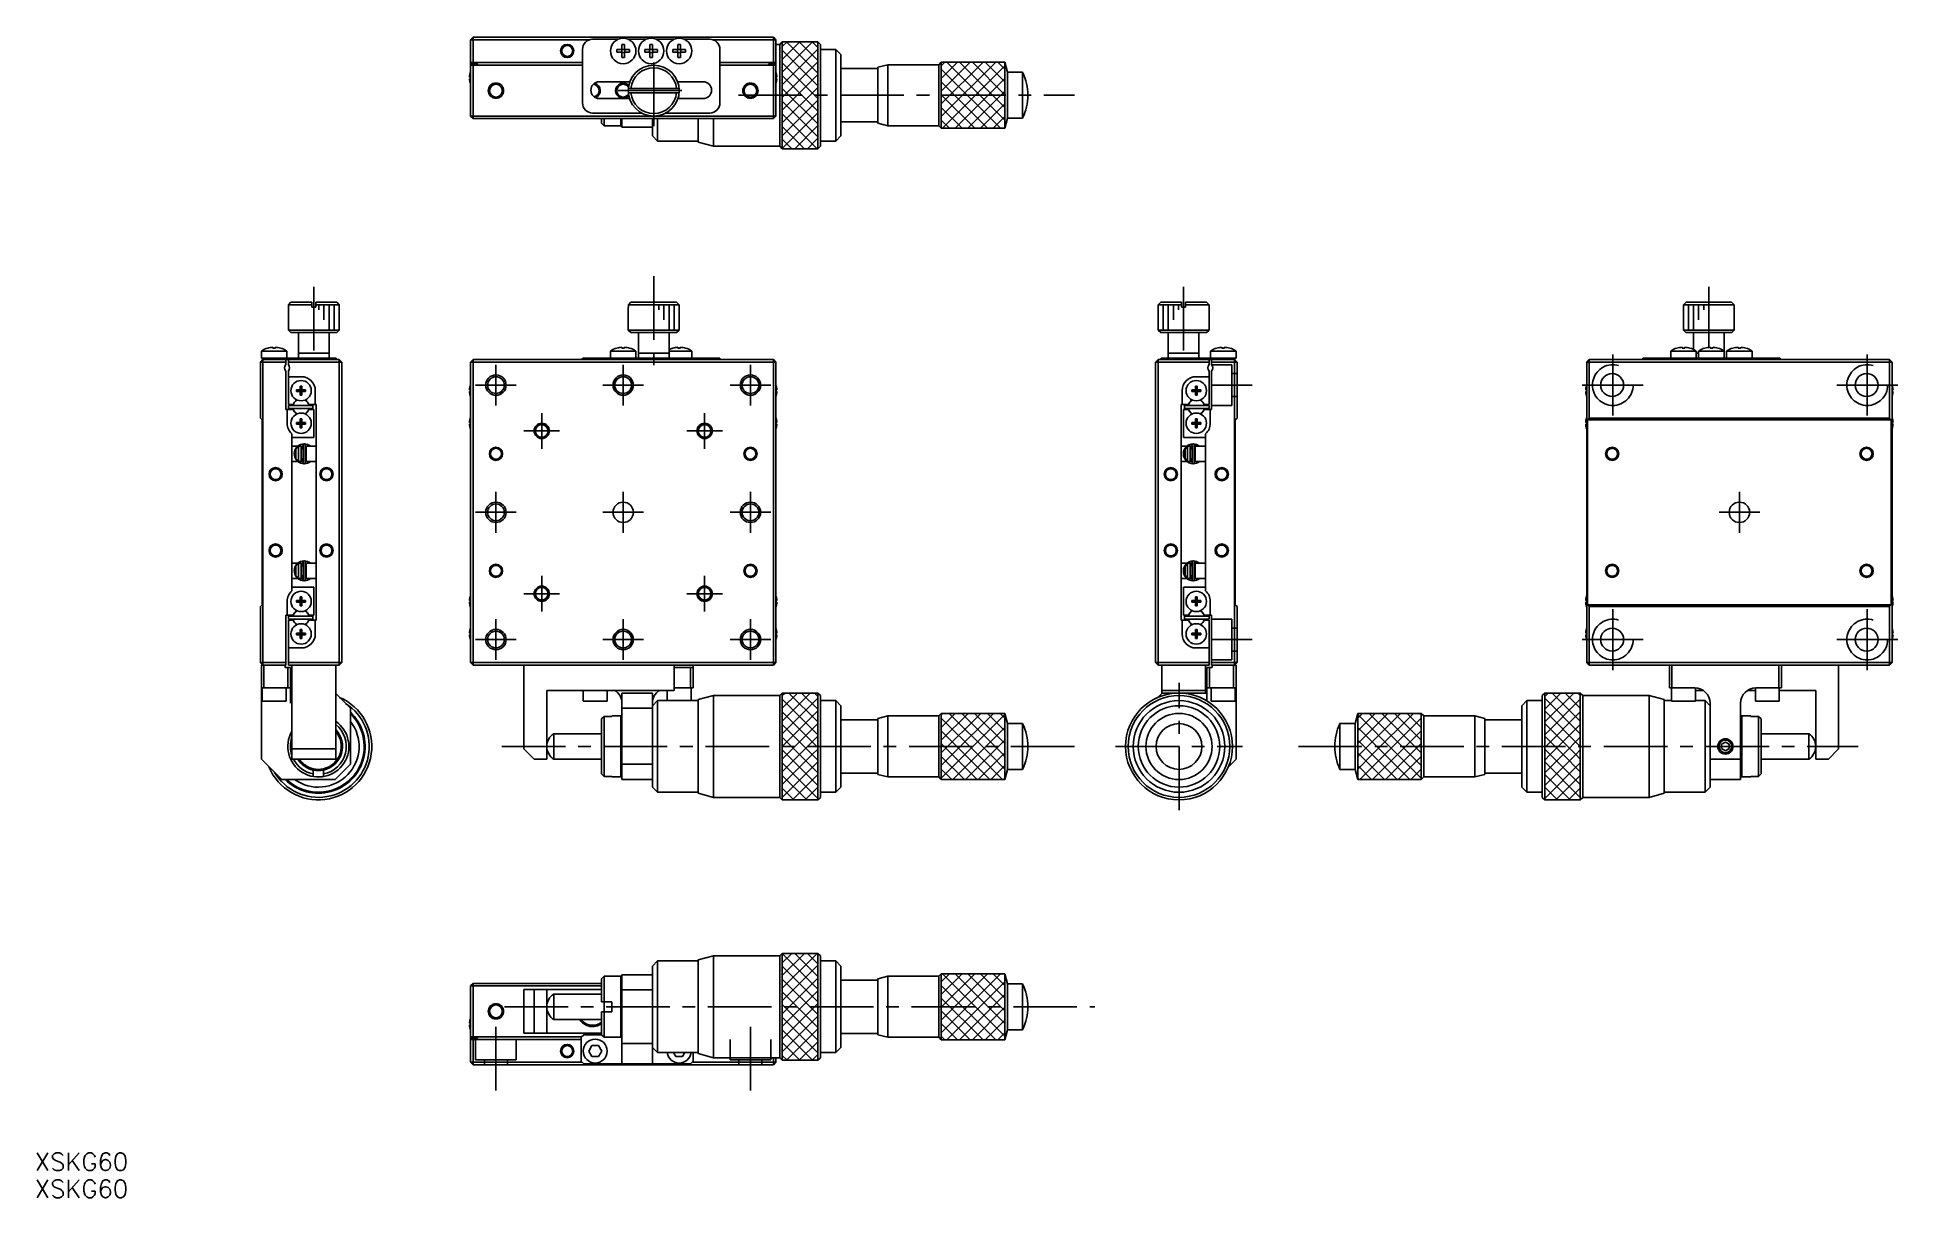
# Model space of a CAD drawing. Extents: x 5 to 371, y 18 to 246.
import ezdxf

# ---------------------------------------------------------------- set-up
doc = ezdxf.new("R2010")
doc.units = 0
doc.header["$LTSCALE"] = 10
doc.linetypes.add('CENTER', pattern=[2, 1.25, -0.25, 0.25, -0.25])
doc.linetypes.add('DASHED', pattern=[3.5, 2, -1.5])
doc.layers.get('0').update_dxf_attribs({"linetype": 'CONTINUOUS'})
doc.layers.add('CENTER', color=1, linetype='CENTER')
doc.styles.get("Standard").update_dxf_attribs({"font": 'txt.shx', "bigfont": '@extfont2.shx'})

msp = doc.modelspace()

# ---------------------------------------------------------------- texts
at = {"color": 7, "linetype": 'CONTINUOUS'}
for p in [(4.757167, 23.253376), (4.757167, 17.920423)]:
    msp.add_text('XSKG60', height=3.5, dxfattribs=at).set_placement(p)

# ---------------------------------------------------------------- linework, layer by layer
at = {"color": 7, "linetype": 'CONTINUOUS'}
for p, q in [((90.344929, 245.45), (90.844929, 245.95)), ((90.344929, 245.45), (90.344929, 230.45)), ((113.72043, 245.45), (90.344929, 245.45)), ((90.844929, 245.95), (149.844929, 245.95)), ((90.844929, 240.95), (90.844929, 245.95)), ((114.344929, 245.55), (119.365134, 245.55)), ((121.324725, 245.55), (124.865134, 245.55)), ((126.824725, 245.55), (130.365134, 245.55)), ((132.324725, 245.55), (137.344929, 245.55)), ((137.969429, 245.45), (150.344929, 245.45)), ((150.344929, 245.45), (149.844929, 245.95)), ((149.844929, 240.95), (149.844929, 245.95)), ((150.344929, 230.45), (150.344929, 245.45)), ((151.594929, 245.05), (151.094929, 244.55)), ((151.594929, 245.05), (151.594929, 224.05)), ((158.594929, 245.05), (151.594929, 245.05)), ((151.594929, 245.05), (158.594929, 245.05)), ((151.594929, 224.05), (151.594929, 245.05)), ((158.594929, 245.05), (158.594929, 224.05)), ((159.094929, 244.55), (158.594929, 245.05)), ((158.594929, 245.05), (158.594929, 224.05)), ((112.344929, 233.05), (112.344929, 243.55)), ((119.08634, 242.99), (119.08634, 243.51)), ((119.08634, 243.51), (120.084929, 243.51)), ((120.084929, 242.99), (119.08634, 242.99)), ((120.043555, 242.99), (120.043555, 243.51)), ((120.084929, 244.50859), (120.604929, 244.50859)), ((120.084929, 243.51), (120.084929, 244.50859)), ((120.084929, 243.551375), (120.604929, 243.551375)), ((120.084929, 241.99141), (120.084929, 242.99)), ((120.604929, 242.948625), (120.084929, 242.948625)), ((120.604929, 241.99141), (120.084929, 241.99141)), ((120.604929, 244.50859), (120.604929, 243.51)), ((120.604929, 243.51), (121.603519, 243.51)), ((120.604929, 242.99), (120.604929, 241.99141)), ((121.603519, 242.99), (120.604929, 242.99)), ((120.646304, 243.51), (120.646304, 242.99)), ((121.603519, 243.51), (121.603519, 242.99)), ((124.58634, 242.99), (124.58634, 243.51)), ((124.58634, 243.51), (125.584929, 243.51)), ((125.584929, 242.99), (124.58634, 242.99)), ((125.543555, 242.99), (125.543555, 243.51)), ((125.584929, 244.50859), (126.104929, 244.50859)), ((125.584929, 243.51), (125.584929, 244.50859)), ((125.584929, 243.551375), (126.104929, 243.551375)), ((125.584929, 241.99141), (125.584929, 242.99)), ((126.104929, 242.948625), (125.584929, 242.948625)), ((126.104929, 241.99141), (125.584929, 241.99141)), ((126.104929, 244.50859), (126.104929, 243.51)), ((126.104929, 243.51), (127.103519, 243.51)), ((126.104929, 242.99), (126.104929, 241.99141)), ((127.103519, 242.99), (126.104929, 242.99)), ((126.146304, 243.51), (126.146304, 242.99)), ((127.103519, 243.51), (127.103519, 242.99)), ((130.08634, 242.99), (130.08634, 243.51)), ((130.08634, 243.51), (131.084929, 243.51)), ((131.084929, 242.99), (130.08634, 242.99)), ((131.043555, 242.99), (131.043555, 243.51)), ((131.084929, 244.50859), (131.604929, 244.50859)), ((131.084929, 243.51), (131.084929, 244.50859)), ((131.084929, 243.551375), (131.604929, 243.551375)), ((131.084929, 241.99141), (131.084929, 242.99)), ((131.604929, 242.948625), (131.084929, 242.948625)), ((131.604929, 241.99141), (131.084929, 241.99141)), ((131.604929, 244.50859), (131.604929, 243.51)), ((131.604929, 243.51), (132.603519, 243.51)), ((131.604929, 242.99), (131.604929, 241.99141)), ((132.603519, 242.99), (131.604929, 242.99)), ((131.646304, 243.51), (131.646304, 242.99)), ((132.603519, 243.51), (132.603519, 242.99)), ((139.344929, 243.55), (139.344929, 233.05)), ((151.094929, 244.55), (150.344929, 244.55)), ((151.094929, 244.55), (151.094929, 224.55)), ((159.094929, 244.55), (159.094929, 224.55)), ((162.094929, 243.55), (159.094929, 243.55)), ((162.094929, 243.55), (162.094929, 225.55)), ((163.094929, 242.55), (162.094929, 243.55)), ((163.094929, 242.55), (163.094929, 226.55)), ((90.155071, 238.13), (90.275408, 238.13)), ((90.275408, 237.77), (90.155071, 237.77)), ((90.270785, 238.838616), (90.275408, 238.836361)), ((90.275408, 238.13), (90.275408, 237.77)), ((90.344929, 240.95), (112.344929, 240.95)), ((91.744929, 240.7), (90.344929, 240.7)), ((112.344929, 240.45), (90.344929, 240.45)), ((90.844929, 229.95), (90.844929, 240.45)), ((91.744929, 240.7), (91.744929, 240.45)), ((139.344929, 240.95), (150.344929, 240.95)), ((139.344929, 240.45), (150.344929, 240.45)), ((150.344929, 240.7), (148.944929, 240.7)), ((148.944929, 240.7), (148.944929, 240.45)), ((149.844929, 240.45), (149.844929, 229.95)), ((150.414451, 238.836361), (150.419074, 238.838616)), ((150.414451, 238.13), (150.534788, 238.13)), ((150.414451, 237.77), (150.414451, 238.13)), ((150.534788, 237.77), (150.414451, 237.77)), ((170.344929, 239.8), (163.094929, 239.8)), ((172.344929, 240.55), (170.344929, 240.05)), ((170.344929, 240.05), (170.344929, 229.05)), ((172.344929, 240.55), (172.344929, 228.55)), ((182.344929, 240.55), (172.344929, 240.55)), ((182.844929, 241.05), (182.344929, 240.55)), ((182.344929, 240.55), (182.344929, 228.55)), ((182.844929, 241.05), (182.844929, 228.05)), ((195.344929, 241.05), (182.844929, 241.05)), ((182.844929, 241.05), (195.344929, 241.05)), ((182.844929, 228.05), (182.844929, 241.05)), ((195.344929, 241.05), (195.344929, 228.05)), ((195.844929, 239.05), (195.344929, 241.05)), ((195.344929, 241.05), (195.344929, 228.05)), ((195.844929, 239.05), (195.844929, 230.05)), ((198.831762, 239.05), (195.844929, 239.05)), ((198.831762, 239.05), (198.831762, 230.05)), ((90.275408, 237.063639), (90.270785, 237.061384)), ((115.644929, 237.2), (121.661181, 237.2)), ((131.328904, 235.85), (121.360955, 235.85)), ((121.360955, 235.05), (131.328904, 235.05)), ((131.028678, 237.2), (136.044929, 237.2)), ((150.419074, 237.061384), (150.414451, 237.063639)), ((90.844929, 229.95), (90.344929, 230.45)), ((150.344929, 230.45), (90.344929, 230.45)), ((123.970061, 231.05), (114.344929, 231.05)), ((121.591247, 233.9), (115.644929, 233.9)), ((137.344929, 231.05), (128.719798, 231.05)), ((136.044929, 233.9), (131.098612, 233.9)), ((150.344929, 230.45), (149.844929, 229.95)), ((149.844929, 229.95), (90.844929, 229.95)), ((116.094929, 229.05), (116.094929, 229.95)), ((116.094929, 229.05), (116.594929, 228.55)), ((116.594929, 229.95), (116.594929, 228.55)), ((116.594929, 228.55), (119.894929, 228.55)), ((119.894929, 228.55), (119.894929, 229.95)), ((119.894929, 228.55), (120.094929, 228.75)), ((120.094929, 228.25), (120.094929, 229.95)), ((126.094929, 228.25), (120.094929, 228.25)), ((126.094929, 229.95), (126.094929, 226.55)), ((127.094929, 229.95), (127.094929, 225.55)), ((135.094929, 229.95), (135.094929, 225.35)), ((138.094929, 229.95), (138.094929, 224.55)), ((163.094929, 229.3), (170.344929, 229.3)), ((170.344929, 229.05), (172.344929, 228.55)), ((172.344929, 228.55), (182.344929, 228.55)), ((182.344929, 228.55), (182.844929, 228.05)), ((182.844929, 228.05), (195.344929, 228.05)), ((195.344929, 228.05), (182.844929, 228.05)), ((195.344929, 228.05), (195.844929, 230.05)), ((195.844929, 230.05), (198.831762, 230.05)), ((126.094929, 226.55), (127.094929, 225.55)), ((127.094929, 225.55), (135.094929, 225.55)), ((135.094929, 225.35), (138.094929, 224.55)), ((138.094929, 224.55), (151.094929, 224.55)), ((151.094929, 224.55), (151.594929, 224.05)), ((151.594929, 224.05), (158.594929, 224.05)), ((158.594929, 224.05), (151.594929, 224.05)), ((158.594929, 224.05), (159.094929, 224.55)), ((159.094929, 225.55), (162.094929, 225.55)), ((162.094929, 225.55), (163.094929, 226.55)), ((55.05, 193.9), (54.55, 193.4)), ((55.05, 193.9), (59.15, 193.9)), ((59.15, 193.9), (59.15, 192.9)), ((59.95, 193.9), (64.05, 193.9)), ((59.95, 192.9), (59.95, 193.9)), ((64.55, 193.4), (64.05, 193.9)), ((121.360955, 193.4), (121.862742, 193.9)), ((121.862742, 193.9), (130.827116, 193.9)), ((130.827116, 193.9), (131.328904, 193.4)), ((225.95, 193.9), (225.45, 193.4)), ((225.95, 193.9), (230.05, 193.9)), ((230.05, 193.9), (230.05, 192.9)), ((230.85, 193.9), (234.95, 193.9)), ((230.85, 192.9), (230.85, 193.9)), ((235.45, 193.4), (234.95, 193.9)), ((328.671096, 193.4), (329.172884, 193.9)), ((329.172884, 193.9), (338.137258, 193.9)), ((338.137258, 193.9), (338.639045, 193.4)), ((59.15, 193.4), (54.55, 193.4)), ((54.55, 193.4), (54.55, 188.4)), ((59.15, 192.9), (59.95, 192.9)), ((64.55, 193.4), (59.95, 193.4)), ((64.55, 188.4), (64.55, 193.4)), ((121.344929, 192.9), (121.360955, 192.9)), ((121.344929, 192.9), (121.344929, 188.4)), ((131.328904, 193.4), (121.360955, 193.4)), ((121.360955, 192.9), (121.360955, 193.4)), ((131.328904, 193.4), (131.328904, 192.9)), ((131.328904, 192.9), (131.344929, 192.9)), ((131.344929, 188.4), (131.344929, 192.9)), ((230.05, 193.4), (225.45, 193.4)), ((225.45, 193.4), (225.45, 188.4)), ((230.05, 192.9), (230.85, 192.9)), ((235.45, 193.4), (230.85, 193.4)), ((235.45, 188.4), (235.45, 193.4)), ((328.655071, 192.9), (328.671096, 192.9)), ((328.655071, 192.9), (328.655071, 188.4)), ((338.639045, 193.4), (328.671096, 193.4)), ((328.671096, 192.9), (328.671096, 193.4)), ((338.639045, 193.4), (338.639045, 192.9)), ((338.639045, 192.9), (338.655071, 192.9)), ((338.655071, 188.4), (338.655071, 192.9)), ((54.55, 188.4), (64.55, 188.4)), ((54.55, 188.4), (55.05, 187.9)), ((64.05, 187.9), (55.05, 187.9)), ((56.55, 187.9), (56.55, 182.9)), ((62.55, 182.9), (62.55, 187.9)), ((64.05, 187.9), (64.55, 188.4)), ((121.344929, 188.4), (131.344929, 188.4)), ((121.344929, 188.4), (121.844929, 187.9)), ((130.844929, 187.9), (121.844929, 187.9)), ((123.344929, 187.9), (123.344929, 182.9)), ((129.344929, 182.9), (129.344929, 187.9)), ((130.844929, 187.9), (131.344929, 188.4)), ((225.45, 188.4), (225.95, 187.9)), ((225.45, 188.4), (235.45, 188.4)), ((234.95, 187.9), (225.95, 187.9)), ((227.45, 187.9), (227.45, 182.9)), ((233.45, 182.9), (233.45, 187.9)), ((234.95, 187.9), (235.45, 188.4)), ((328.655071, 188.4), (329.155071, 187.9)), ((328.655071, 188.4), (338.655071, 188.4)), ((338.155071, 187.9), (329.155071, 187.9)), ((330.655071, 187.9), (330.655071, 184.581129)), ((336.655071, 182.9), (336.655071, 187.9)), ((338.155071, 187.9), (338.655071, 188.4)), ((49.25, 184.291657), (54.25, 184.291657)), ((49.25, 184.291657), (49.25, 182.9)), ((49.25, 182.9), (63.95, 182.9)), ((49.45, 182.6), (49.45, 182.9)), ((50.49141, 184.862581), (50.488067, 184.869436)), ((51.49, 184.862581), (51.49, 185.034953)), ((52.01, 184.862581), (51.49, 184.862581)), ((52.01, 185.034953), (52.01, 184.862581)), ((53.011933, 184.869436), (53.00859, 184.862581)), ((54.25, 182.9), (54.25, 184.291657)), ((62.55, 183.9), (56.55, 183.9)), ((63.95, 182.9), (63.95, 182.6)), ((112.344929, 182.6), (112.344929, 182.9)), ((139.344929, 182.9), (112.344929, 182.9)), ((117.844929, 184.291657), (122.844929, 184.291657)), ((117.844929, 184.291657), (117.844929, 182.9)), ((119.08634, 184.862581), (119.082997, 184.869436)), ((120.084929, 184.862581), (120.084929, 185.034953)), ((120.604929, 184.862581), (120.084929, 184.862581)), ((120.604929, 185.034953), (120.604929, 184.862581)), ((121.606862, 184.869436), (121.603519, 184.862581)), ((122.844929, 182.9), (122.844929, 184.291657)), ((129.344929, 183.9), (123.344929, 183.9)), ((129.344929, 184.291657), (133.844929, 184.291657)), ((130.08634, 184.862581), (130.082997, 184.869436)), ((131.084929, 184.862581), (131.084929, 185.034953)), ((131.604929, 184.862581), (131.084929, 184.862581)), ((131.604929, 185.034953), (131.604929, 184.862581)), ((132.606862, 184.869436), (132.603519, 184.862581)), ((133.844929, 182.9), (133.844929, 184.291657)), ((139.344929, 182.9), (139.344929, 182.6)), ((226.05, 182.6), (226.05, 182.9)), ((240.75, 182.9), (226.05, 182.9)), ((227.45, 183.9), (233.45, 183.9)), ((235.75, 184.291657), (240.75, 184.291657)), ((235.75, 184.291657), (235.75, 182.9)), ((236.99141, 184.862581), (236.988067, 184.869436)), ((237.99, 184.862581), (237.99, 185.034953)), ((238.51, 184.862581), (237.99, 184.862581)), ((238.51, 185.034953), (238.51, 184.862581)), ((239.511933, 184.869436), (239.50859, 184.862581)), ((240.55, 182.9), (240.55, 182.6)), ((240.75, 182.9), (240.75, 184.291657)), ((320.655071, 182.6), (320.655071, 182.9)), ((320.655071, 182.9), (347.655071, 182.9)), ((326.155071, 184.291657), (326.155071, 182.9)), ((326.155071, 184.291657), (331.155071, 184.291657)), ((327.396481, 184.862581), (327.393138, 184.869436)), ((328.395071, 184.862581), (328.395071, 185.034953)), ((328.915071, 184.862581), (328.395071, 184.862581)), ((328.915071, 185.034953), (328.915071, 184.862581)), ((329.917003, 184.869436), (329.91366, 184.862581)), ((331.155071, 182.9), (331.155071, 184.291657)), ((331.655071, 183.9), (331.155071, 183.9)), ((331.655071, 184.291657), (331.655071, 182.9)), ((331.655071, 184.291657), (336.655071, 184.291657)), ((332.896481, 184.862581), (332.893138, 184.869436)), ((333.895071, 184.862581), (333.895071, 185.034953)), ((334.415071, 184.862581), (333.895071, 184.862581)), ((334.415071, 185.034953), (334.415071, 184.862581)), ((335.417003, 184.869436), (335.41366, 184.862581)), ((337.155071, 184.291657), (337.155071, 182.9)), ((337.155071, 184.291657), (342.155071, 184.291657)), ((338.396481, 184.862581), (338.393138, 184.869436)), ((339.395071, 184.862581), (339.395071, 185.034953)), ((339.915071, 184.862581), (339.395071, 184.862581)), ((339.915071, 185.034953), (339.915071, 184.862581)), ((340.917003, 184.869436), (340.91366, 184.862581)), ((342.155071, 182.9), (342.155071, 184.291657)), ((347.655071, 182.9), (347.655071, 182.6)), ((49.55, 182.6), (49.05, 182.1)), ((49.05, 171.1), (49.05, 182.1)), ((54.05, 182.1), (49.05, 182.1)), ((49.45, 182.6), (64.55, 182.6)), ((49.55, 122.6), (49.55, 182.6)), ((54.05, 181.661438), (54.05, 182.6)), ((54.05, 172.8), (54.05, 180.338562)), ((54.55, 181.661438), (54.55, 182.6)), ((65.05, 182.1), (54.55, 182.1)), ((54.55, 173.8), (54.55, 180.338562)), ((54.55, 179.25), (57.1, 179.25)), ((65.05, 182.1), (64.55, 182.6)), ((64.55, 182.6), (64.55, 122.6)), ((65.05, 182.1), (65.05, 123.1)), ((90.844929, 182.6), (90.344929, 182.1)), ((90.344929, 123.1), (90.344929, 182.1)), ((150.344929, 182.1), (90.344929, 182.1)), ((90.844929, 182.6), (149.844929, 182.6)), ((90.844929, 182.6), (90.844929, 122.6)), ((150.344929, 182.1), (149.844929, 182.6)), ((149.844929, 182.6), (149.844929, 122.6)), ((150.344929, 182.1), (150.344929, 123.1)), ((225.45, 182.6), (224.95, 182.1)), ((224.95, 123.1), (224.95, 182.1)), ((235.45, 182.1), (224.95, 182.1)), ((225.45, 182.6), (240.55, 182.6)), ((225.45, 122.6), (225.45, 182.6)), ((235.45, 179.25), (232.9, 179.25)), ((235.45, 182.6), (235.45, 181.661438)), ((235.45, 173.8), (235.45, 180.338562)), ((235.95, 182.6), (235.95, 181.661438)), ((235.95, 182.1), (240.95, 182.1)), ((235.95, 180.338562), (235.95, 172.8)), ((240.45, 182.6), (240.95, 182.1)), ((240.45, 182.6), (240.45, 122.6)), ((240.95, 182.1), (240.95, 171.1)), ((310.155071, 182.6), (309.655071, 182.1)), ((309.655071, 123.1), (309.655071, 182.1)), ((309.655071, 182.1), (369.655071, 182.1)), ((310.155071, 182.6), (310.155071, 171.1)), ((310.155071, 182.6), (369.155071, 182.6)), ((369.655071, 182.1), (369.155071, 182.6)), ((369.155071, 182.6), (369.155071, 171.1)), ((369.655071, 182.1), (369.655071, 123.1)), ((56.163639, 176.32), (56.163639, 176.68)), ((56.163639, 176.68), (56.87, 176.68)), ((56.87, 176.32), (56.163639, 176.32)), ((56.87, 177.386361), (57.23, 177.386361)), ((56.87, 176.68), (56.87, 177.386361)), ((56.880372, 176.669628), (56.87, 176.68)), ((56.880372, 176.330372), (56.87, 176.32)), ((56.87, 175.613639), (56.87, 176.32)), ((57.23, 175.613639), (56.87, 175.613639)), ((56.880372, 176.669628), (57.219628, 176.669628)), ((56.880372, 176.330372), (56.880372, 176.669628)), ((57.219628, 176.330372), (56.880372, 176.330372)), ((57.219628, 176.669628), (57.23, 176.68)), ((57.219628, 176.669628), (57.219628, 176.330372)), ((57.219628, 176.330372), (57.23, 176.32)), ((57.23, 177.386361), (57.23, 176.68)), ((57.23, 176.68), (57.936361, 176.68)), ((57.936361, 176.32), (57.23, 176.32)), ((57.23, 176.32), (57.23, 175.613639)), ((57.936361, 176.68), (57.936361, 176.32)), ((59.85, 176.5), (59.85, 173.8)), ((90.155071, 176.68), (90.275408, 176.68)), ((90.275408, 176.32), (90.155071, 176.32)), ((90.270785, 177.388616), (90.275408, 177.386361)), ((90.275408, 175.613639), (90.270785, 175.611384)), ((90.275408, 176.68), (90.275408, 176.32)), ((150.414451, 177.386361), (150.419074, 177.388616)), ((150.414451, 176.32), (150.414451, 176.68)), ((150.414451, 176.68), (150.534788, 176.68)), ((150.534788, 176.32), (150.414451, 176.32)), ((150.419074, 175.611384), (150.414451, 175.613639)), ((230.15, 176.5), (230.15, 173.8)), ((232.063639, 176.32), (232.063639, 176.68)), ((232.063639, 176.68), (232.77, 176.68)), ((232.77, 176.32), (232.063639, 176.32)), ((232.77, 177.386361), (233.13, 177.386361)), ((232.77, 176.68), (232.77, 177.386361)), ((232.780372, 176.669628), (232.77, 176.68)), ((232.780372, 176.330372), (232.77, 176.32)), ((232.77, 175.613639), (232.77, 176.32)), ((233.13, 175.613639), (232.77, 175.613639)), ((232.780372, 176.330372), (232.780372, 176.669628)), ((232.780372, 176.669628), (233.119628, 176.669628)), ((233.119628, 176.330372), (232.780372, 176.330372)), ((233.119628, 176.669628), (233.13, 176.68)), ((233.119628, 176.669628), (233.119628, 176.330372)), ((233.119628, 176.330372), (233.13, 176.32)), ((233.13, 177.386361), (233.13, 176.68)), ((233.13, 176.68), (233.836361, 176.68)), ((233.13, 176.32), (233.13, 175.613639)), ((233.836361, 176.32), (233.13, 176.32)), ((233.836361, 176.68), (233.836361, 176.32)), ((309.465212, 176.68), (309.585549, 176.68)), ((309.585549, 176.32), (309.465212, 176.32)), ((309.580926, 177.388616), (309.585549, 177.386361)), ((309.585549, 175.613639), (309.580926, 175.611384)), ((309.585549, 176.68), (309.585549, 176.32)), ((369.724592, 177.386361), (369.729215, 177.388616)), ((369.724592, 176.68), (369.844929, 176.68)), ((369.724592, 176.32), (369.724592, 176.68)), ((369.844929, 176.32), (369.724592, 176.32)), ((369.729215, 175.611384), (369.724592, 175.613639)), ((54.05, 172.8), (55.499194, 172.8)), ((54.3, 170.1), (54.3, 172.8)), ((54.55, 173.8), (55.499194, 173.8)), ((59.35, 173.6), (54.55, 173.6)), ((54.55, 173.6), (54.55, 173)), ((54.55, 173), (59.35, 173)), ((55.499194, 173.8), (55.64936, 174.060095)), ((55.64936, 172.539905), (55.499194, 172.8)), ((58.45064, 174.060095), (58.600806, 173.8)), ((58.600806, 172.8), (58.45064, 172.539905)), ((58.600806, 173.8), (60.05, 173.8)), ((58.600806, 172.8), (59.55, 172.8)), ((59.35, 173.6), (59.35, 173)), ((59.55, 172.8), (59.55, 167.3)), ((60.05, 173.8), (60.05, 131.4)), ((229.95, 131.4), (229.95, 173.8)), ((231.399194, 173.8), (229.95, 173.8)), ((230.45, 167.3), (230.45, 172.8)), ((231.399194, 172.8), (230.45, 172.8)), ((230.65, 173.6), (230.65, 173)), ((235.45, 173.6), (230.65, 173.6)), ((230.65, 173), (235.45, 173)), ((231.399194, 173.8), (231.54936, 174.060095)), ((231.399194, 172.8), (231.54936, 172.539905)), ((234.35064, 174.060095), (234.500806, 173.8)), ((234.35064, 172.539905), (234.500806, 172.8)), ((235.45, 173.8), (234.500806, 173.8)), ((235.95, 172.8), (234.500806, 172.8)), ((235.45, 173.6), (235.45, 173)), ((235.7, 172.8), (235.7, 170.1)), ((49.05, 171.1), (49.4, 170.75)), ((49.4, 170.75), (49.4, 134.45)), ((56.163639, 170.28), (56.87, 170.28)), ((56.163639, 169.92), (56.163639, 170.28)), ((56.87, 169.92), (56.163639, 169.92)), ((56.87, 170.986361), (57.23, 170.986361)), ((56.87, 170.28), (56.87, 170.986361)), ((56.880372, 170.269628), (56.87, 170.28)), ((56.880372, 169.930372), (56.87, 169.92)), ((56.87, 169.213639), (56.87, 169.92)), ((57.23, 169.213639), (56.87, 169.213639)), ((56.880372, 170.269628), (57.219628, 170.269628)), ((56.880372, 169.930372), (56.880372, 170.269628)), ((57.219628, 169.930372), (56.880372, 169.930372)), ((57.219628, 170.269628), (57.23, 170.28)), ((57.219628, 170.269628), (57.219628, 169.930372)), ((57.219628, 169.930372), (57.23, 169.92)), ((57.23, 170.986361), (57.23, 170.28)), ((57.23, 170.28), (57.936361, 170.28)), ((57.936361, 169.92), (57.23, 169.92)), ((57.23, 169.92), (57.23, 169.213639)), ((57.936361, 170.28), (57.936361, 169.92)), ((90.155071, 170.28), (90.275408, 170.28)), ((90.275408, 169.92), (90.155071, 169.92)), ((90.270785, 170.988616), (90.275408, 170.986361)), ((90.275408, 169.213639), (90.270785, 169.211384)), ((90.275408, 170.28), (90.275408, 169.92)), ((150.414451, 170.986361), (150.419074, 170.988616)), ((150.414451, 169.92), (150.414451, 170.28)), ((150.414451, 170.28), (150.534788, 170.28)), ((150.534788, 169.92), (150.414451, 169.92)), ((150.419074, 169.211384), (150.414451, 169.213639)), ((232.063639, 169.92), (232.063639, 170.28)), ((232.063639, 170.28), (232.77, 170.28)), ((232.77, 169.92), (232.063639, 169.92)), ((232.77, 170.986361), (233.13, 170.986361)), ((232.77, 170.28), (232.77, 170.986361)), ((232.780372, 170.269628), (232.77, 170.28)), ((232.780372, 169.930372), (232.77, 169.92)), ((232.77, 169.213639), (232.77, 169.92)), ((233.13, 169.213639), (232.77, 169.213639)), ((232.780372, 170.269628), (233.119628, 170.269628)), ((232.780372, 169.930372), (232.780372, 170.269628)), ((233.119628, 169.930372), (232.780372, 169.930372)), ((233.119628, 170.269628), (233.13, 170.28)), ((233.119628, 170.269628), (233.119628, 169.930372)), ((233.119628, 169.930372), (233.13, 169.92)), ((233.13, 170.986361), (233.13, 170.28)), ((233.13, 170.28), (233.836361, 170.28)), ((233.13, 169.92), (233.13, 169.213639)), ((233.836361, 169.92), (233.13, 169.92)), ((233.836361, 170.28), (233.836361, 169.92)), ((240.6, 170.75), (240.95, 171.1)), ((240.6, 134.45), (240.6, 170.75)), ((309.465212, 170.28), (309.585549, 170.28)), ((309.585549, 169.92), (309.465212, 169.92)), ((309.580926, 170.988616), (309.585549, 170.986361)), ((309.585549, 169.213639), (309.580926, 169.211384)), ((309.585549, 170.28), (309.585549, 169.92)), ((309.805071, 170.75), (310.155071, 171.1)), ((309.805071, 170.75), (369.505071, 170.75)), ((309.805071, 134.45), (309.805071, 170.75)), ((310.155071, 171.1), (369.155071, 171.1)), ((369.155071, 171.1), (369.505071, 170.75)), ((369.505071, 170.75), (369.505071, 134.45)), ((369.724592, 170.986361), (369.729215, 170.988616)), ((369.724592, 170.28), (369.844929, 170.28)), ((369.724592, 169.92), (369.724592, 170.28)), ((369.844929, 169.92), (369.724592, 169.92)), ((369.729215, 169.211384), (369.724592, 169.213639)), ((55.25, 137.179062), (55.25, 168.020938)), ((55.25, 167.3), (59.55, 167.3)), ((56.413755, 165.6), (55.25, 165.6)), ((56.05, 165.016515), (56.55, 165.545683)), ((56.05, 163.183485), (56.05, 165.016515)), ((57.05, 165.6), (56.55, 165.6)), ((56.55, 165.6), (56.55, 162.6)), ((56.885914, 165.887581), (56.867922, 165.879781)), ((56.880161, 165.884219), (56.876812, 165.883663)), ((56.942355, 165.909821), (56.885469, 165.88844)), ((57.038705, 165.529805), (57.053249, 165.535571)), ((57.049842, 165.53521), (57.454957, 165.643689)), ((57.05, 162.6), (57.05, 165.6)), ((57.455, 165.1), (57.05, 165.1)), ((57.053249, 165.535571), (57.067511, 165.540387)), ((57.067511, 165.540387), (57.082003, 165.544472)), ((57.082003, 165.544472), (57.09669, 165.547816)), ((57.09669, 165.547816), (57.111532, 165.550406)), ((57.111532, 165.550406), (57.12649, 165.552236)), ((57.12649, 165.552236), (57.141526, 165.5533)), ((57.141526, 165.5533), (57.1566, 165.553595)), ((57.1566, 165.553595), (57.171672, 165.553118)), ((57.171672, 165.553118), (57.186702, 165.551871)), ((57.186702, 165.551871), (57.20165, 165.549859)), ((57.20165, 165.549859), (57.216477, 165.547085)), ((57.216477, 165.547085), (57.231143, 165.543559)), ((57.231143, 165.543559), (57.24561, 165.539291)), ((57.24561, 165.539291), (57.259841, 165.534293)), ((57.25, 165.1), (57.25, 165.538184)), ((57.259841, 165.534293), (57.273799, 165.52858)), ((57.273799, 165.52858), (57.287448, 165.522167)), ((57.287448, 165.522167), (57.300754, 165.515074)), ((57.300754, 165.515074), (57.313683, 165.50732)), ((57.313683, 165.50732), (57.326203, 165.498926)), ((57.326203, 165.498926), (57.338284, 165.489917)), ((57.338284, 165.489917), (57.349897, 165.480316)), ((57.349897, 165.480316), (57.361014, 165.470149)), ((57.361014, 165.470149), (57.371609, 165.459444)), ((57.371609, 165.459444), (57.381657, 165.448229)), ((57.381657, 165.448229), (57.391136, 165.436532)), ((57.391136, 165.436532), (57.400023, 165.424383)), ((57.400023, 165.424383), (57.4083, 165.411814)), ((57.4083, 165.411814), (57.415948, 165.398857)), ((57.415948, 165.398857), (57.42295, 165.385542)), ((57.42295, 165.385542), (57.429291, 165.371903)), ((57.429291, 165.371903), (57.434957, 165.357974)), ((57.434957, 165.357974), (57.439937, 165.343787)), ((57.439937, 165.343787), (57.44422, 165.329378)), ((57.44422, 165.329378), (57.447798, 165.314779)), ((57.447798, 165.314779), (57.450662, 165.300027)), ((57.450662, 165.300027), (57.452807, 165.285156)), ((57.452807, 165.285156), (57.454229, 165.2702)), ((57.454229, 165.2702), (57.454924, 165.255196)), ((57.454924, 165.255196), (57.455, 165.248501)), ((57.455, 165.85), (57.455, 162.35)), ((57.845, 162.35), (57.845, 165.85)), ((58.05, 165.1), (57.845, 165.1)), ((57.845056, 165.643366), (58.050246, 165.603369)), ((58.05, 165.6), (58.05, 162.6)), ((60.05, 165.6), (58.05, 165.6)), ((58.050246, 165.603369), (58.062433, 165.600086)), ((231.113941, 165.6), (229.95, 165.6)), ((234.75, 167.3), (230.45, 167.3)), ((230.75, 165.0201), (231.25, 165.549247)), ((230.75, 163.1799), (230.75, 165.0201)), ((231.75, 165.6), (231.25, 165.6)), ((231.25, 165.6), (231.25, 162.6)), ((231.749845, 165.53522), (232.154977, 165.643682)), ((231.75, 162.6), (231.75, 165.6)), ((232.155, 165.1), (231.75, 165.1)), ((231.95, 165.6), (231.938328, 165.6)), ((231.95, 165.1), (231.95, 165.6)), ((232.155, 165.85), (232.155, 162.35)), ((233.065052, 165.907695), (232.377589, 166.043656)), ((232.551111, 165.877317), (232.543453, 165.873625)), ((232.545, 162.35), (232.545, 165.85)), ((232.545, 165.248501), (232.545334, 165.262726)), ((232.75, 165.1), (232.545, 165.1)), ((232.545334, 165.262726), (232.546394, 165.277706)), ((232.546394, 165.277706), (232.548177, 165.292615)), ((232.548177, 165.292615), (232.550681, 165.307419)), ((232.550681, 165.307419), (232.553898, 165.322082)), ((232.582458, 165.891245), (232.551111, 165.877317)), ((232.553898, 165.322082), (232.557822, 165.33657)), ((232.557822, 165.33657), (232.562445, 165.35085)), ((232.562445, 165.35085), (232.567756, 165.364887)), ((232.567756, 165.364887), (232.573743, 165.378647)), ((232.573743, 165.378647), (232.580394, 165.392099)), ((232.580394, 165.392099), (232.587694, 165.405209)), ((232.614449, 165.903587), (232.582458, 165.891245)), ((232.587694, 165.405209), (232.595628, 165.417947)), ((232.595628, 165.417947), (232.604176, 165.43028)), ((232.604176, 165.43028), (232.613321, 165.442179)), ((232.613321, 165.442179), (232.623043, 165.453614)), ((232.647004, 165.914314), (232.614449, 165.903587)), ((232.623043, 165.453614), (232.633319, 165.464555)), ((232.633319, 165.464555), (232.644126, 165.474976)), ((232.644126, 165.474976), (232.655439, 165.484849)), ((232.680043, 165.923399), (232.647004, 165.914314)), ((232.655439, 165.484849), (232.667232, 165.494147)), ((232.667232, 165.494147), (232.679478, 165.502848)), ((232.679478, 165.502848), (232.692147, 165.510926)), ((232.713487, 165.930822), (232.680043, 165.923399)), ((232.692147, 165.510926), (232.705209, 165.51836)), ((232.705209, 165.51836), (232.718634, 165.525129)), ((232.747254, 165.936564), (232.713487, 165.930822)), ((232.718634, 165.525129), (232.732386, 165.531214)), ((232.732386, 165.531214), (232.746434, 165.536597)), ((232.746434, 165.536597), (232.749979, 165.537829)), ((232.78126, 165.940611), (232.747254, 165.936564)), ((232.75, 165.6), (232.75, 162.6)), ((234.75, 165.6), (232.75, 165.6)), ((232.815423, 165.942953), (232.78126, 165.940611)), ((232.849659, 165.943585), (232.815423, 165.942953)), ((232.883885, 165.942506), (232.849659, 165.943585)), ((232.918017, 165.939716), (232.883885, 165.942506)), ((232.951972, 165.935224), (232.918017, 165.939716)), ((232.985666, 165.929039), (232.951972, 165.935224)), ((233.019018, 165.921176), (232.985666, 165.929039)), ((233.020662, 165.61164), (233.014512, 165.6)), ((233.051945, 165.911653), (233.019018, 165.921176)), ((233.02692, 165.623893), (233.020662, 165.61164)), ((233.124255, 165.882277), (233.025042, 165.599975)), ((233.033247, 165.63668), (233.02692, 165.623893)), ((233.039603, 165.649923), (233.033247, 165.63668)), ((233.045948, 165.663538), (233.039603, 165.649923)), ((233.052244, 165.677439), (233.045948, 165.663538)), ((233.084364, 165.900494), (233.051945, 165.911653)), ((233.058449, 165.691539), (233.052244, 165.677439)), ((233.064525, 165.70575), (233.058449, 165.691539)), ((233.070434, 165.719982), (233.064525, 165.70575)), ((233.076138, 165.734145), (233.070434, 165.719982)), ((233.081603, 165.748151), (233.076138, 165.734145)), ((233.086793, 165.761913), (233.081603, 165.748151)), ((233.114531, 165.88844), (233.084364, 165.900494)), ((233.091676, 165.775342), (233.086793, 165.761913)), ((233.096221, 165.788356), (233.091676, 165.775342)), ((233.1004, 165.800872), (233.096221, 165.788356)), ((233.104187, 165.812811), (233.1004, 165.800872)), ((233.107557, 165.8241), (233.104187, 165.812811)), ((233.11049, 165.834666), (233.107557, 165.8241)), ((233.112967, 165.844443), (233.11049, 165.834666)), ((233.114972, 165.85337), (233.112967, 165.844443)), ((233.11318, 165.888725), (233.11514, 165.888104)), ((233.586031, 165.600123), (233.114086, 165.887581)), ((233.116493, 165.861391), (233.114972, 165.85337)), ((233.11514, 165.888104), (233.116614, 165.886358)), ((233.117521, 165.868456), (233.116493, 165.861391)), ((233.116614, 165.886358), (233.117594, 165.883499)), ((233.118049, 165.87452), (233.117521, 165.868456)), ((233.117594, 165.883499), (233.118073, 165.879545)), ((233.118073, 165.879545), (233.118049, 165.87452)), ((233.123188, 165.883663), (233.124255, 165.882277)), ((234.75, 168.020938), (234.75, 137.179062)), ((55.25, 162.6), (56.413385, 162.6)), ((56.55, 162.654317), (56.05, 163.183485)), ((56.55, 162.6), (57.05, 162.6)), ((56.856308, 162.32537), (56.877183, 162.316189)), ((56.876603, 162.316381), (56.944304, 162.5398)), ((56.882084, 162.327548), (56.881879, 162.322003)), ((56.881879, 162.322003), (56.882208, 162.317582)), ((56.88282, 162.334179), (56.882084, 162.327548)), ((56.882208, 162.317582), (56.8827, 162.31535)), ((56.8827, 162.31535), (56.88474, 162.311983)), ((56.884084, 162.341853), (56.88282, 162.334179)), ((56.885867, 162.350517), (56.884084, 162.341853)), ((56.88474, 162.311983), (56.885469, 162.31156)), ((56.885469, 162.31156), (56.915636, 162.299506)), ((56.888156, 162.360116), (56.885867, 162.350517)), ((56.890938, 162.370584), (56.888156, 162.360116)), ((56.894192, 162.381853), (56.890938, 162.370584)), ((56.897899, 162.393847), (56.894192, 162.381853)), ((56.902032, 162.406486), (56.897899, 162.393847)), ((56.906565, 162.419686), (56.902032, 162.406486)), ((56.911467, 162.43336), (56.906565, 162.419686)), ((56.916706, 162.447417), (56.911467, 162.43336)), ((56.915636, 162.299506), (56.948055, 162.288347)), ((56.922247, 162.461763), (56.916706, 162.447417)), ((56.928053, 162.476303), (56.922247, 162.461763)), ((56.934085, 162.490939), (56.928053, 162.476303)), ((56.940303, 162.505575), (56.934085, 162.490939)), ((56.934953, 162.292304), (57.622408, 162.156344)), ((56.946667, 162.520113), (56.940303, 162.505575)), ((56.944304, 162.5398), (56.974495, 162.600001)), ((56.953133, 162.534457), (56.946667, 162.520113)), ((56.948055, 162.288347), (56.980982, 162.278824)), ((56.959658, 162.548511), (56.953133, 162.534457)), ((56.9662, 162.562182), (56.959658, 162.548511)), ((56.972714, 162.575378), (56.9662, 162.562182)), ((56.979158, 162.588012), (56.972714, 162.575378)), ((56.985488, 162.6), (56.979158, 162.588012)), ((56.980982, 162.278824), (57.014334, 162.270961)), ((57.014334, 162.270961), (57.048028, 162.264776)), ((57.036649, 162.670034), (57.024361, 162.675362)), ((57.047025, 162.666788), (57.038705, 162.670195)), ((57.061205, 162.661643), (57.047025, 162.666788)), ((57.048028, 162.264776), (57.081983, 162.260284)), ((57.05, 163.1), (57.455, 163.1)), ((57.075628, 162.657227), (57.061205, 162.661643)), ((57.090257, 162.653552), (57.075628, 162.657227)), ((57.081983, 162.260284), (57.116115, 162.257494)), ((57.105054, 162.650628), (57.090257, 162.653552)), ((57.11998, 162.648465), (57.105054, 162.650628)), ((57.116115, 162.257494), (57.150341, 162.256415)), ((57.134995, 162.647067), (57.11998, 162.648465)), ((57.150059, 162.646438), (57.134995, 162.647067)), ((57.165133, 162.64658), (57.150059, 162.646438)), ((57.150341, 162.256415), (57.184577, 162.257047)), ((57.180176, 162.647492), (57.165133, 162.64658)), ((57.195149, 162.64917), (57.180176, 162.647492)), ((57.184577, 162.257047), (57.21874, 162.259389)), ((57.210013, 162.651609), (57.195149, 162.64917)), ((57.224729, 162.654801), (57.210013, 162.651609)), ((57.21874, 162.259389), (57.252746, 162.263436)), ((57.239259, 162.658736), (57.224729, 162.654801)), ((57.253566, 162.663403), (57.239259, 162.658736)), ((57.25, 162.661805), (57.25, 163.1)), ((57.252746, 162.263436), (57.286513, 162.269178)), ((57.267614, 162.668786), (57.253566, 162.663403)), ((57.281366, 162.674871), (57.267614, 162.668786)), ((57.294791, 162.68164), (57.281366, 162.674871)), ((57.286513, 162.269178), (57.319957, 162.276601)), ((57.307853, 162.689074), (57.294791, 162.68164)), ((57.320522, 162.697152), (57.307853, 162.689074)), ((57.319957, 162.276601), (57.352996, 162.285686)), ((57.332768, 162.705853), (57.320522, 162.697152)), ((57.344561, 162.715151), (57.332768, 162.705853)), ((57.355874, 162.725024), (57.344561, 162.715151)), ((57.352996, 162.285686), (57.385551, 162.296413)), ((57.366681, 162.735445), (57.355874, 162.725024)), ((57.376957, 162.746386), (57.366681, 162.735445)), ((57.386679, 162.757821), (57.376957, 162.746386)), ((57.385551, 162.296413), (57.417542, 162.308755)), ((57.395824, 162.76972), (57.386679, 162.757821)), ((57.404372, 162.782053), (57.395824, 162.76972)), ((57.412306, 162.794791), (57.404372, 162.782053)), ((57.419606, 162.807901), (57.412306, 162.794791)), ((57.417542, 162.308755), (57.448889, 162.322683)), ((57.426257, 162.821353), (57.419606, 162.807901)), ((57.432244, 162.835113), (57.426257, 162.821353)), ((57.437555, 162.84915), (57.432244, 162.835113)), ((57.442178, 162.863429), (57.437555, 162.84915)), ((57.446102, 162.877918), (57.442178, 162.863429)), ((57.449319, 162.892581), (57.446102, 162.877918)), ((57.448889, 162.322683), (57.456547, 162.326375)), ((57.451823, 162.907385), (57.449319, 162.892581)), ((57.453606, 162.922294), (57.451823, 162.907385)), ((57.454666, 162.937274), (57.453606, 162.922294)), ((57.455, 162.951499), (57.454666, 162.937274)), ((57.845, 163.1), (58.05, 163.1)), ((58.06159, 162.598869), (57.845023, 162.556318)), ((58.05, 162.6), (60.05, 162.6)), ((229.95, 162.6), (231.113575, 162.6)), ((231.25, 162.657999), (230.75, 163.187145)), ((231.25, 162.6), (231.75, 162.6)), ((232.154945, 162.556634), (231.749839, 162.664446)), ((231.75, 163.1), (232.155, 163.1)), ((231.938163, 162.6), (231.95, 162.6)), ((231.95, 162.6), (231.95, 163.1)), ((232.545, 163.1), (232.75, 163.1)), ((232.545076, 162.944804), (232.545, 162.951499)), ((232.761808, 162.598887), (232.545042, 162.556311)), ((232.545771, 162.9298), (232.545076, 162.944804)), ((232.547193, 162.914844), (232.545771, 162.9298)), ((232.549338, 162.899973), (232.547193, 162.914844)), ((232.552202, 162.885221), (232.549338, 162.899973)), ((232.55578, 162.870622), (232.552202, 162.885221)), ((232.560063, 162.856213), (232.55578, 162.870622)), ((232.565043, 162.842026), (232.560063, 162.856213)), ((232.570709, 162.828097), (232.565043, 162.842026)), ((232.57705, 162.814458), (232.570709, 162.828097)), ((232.584052, 162.801143), (232.57705, 162.814458)), ((232.5917, 162.788186), (232.584052, 162.801143)), ((232.599977, 162.775617), (232.5917, 162.788186)), ((232.608864, 162.763468), (232.599977, 162.775617)), ((232.618343, 162.751771), (232.608864, 162.763468)), ((232.628391, 162.740556), (232.618343, 162.751771)), ((232.638986, 162.729851), (232.628391, 162.740556)), ((232.650103, 162.719684), (232.638986, 162.729851)), ((232.661716, 162.710083), (232.650103, 162.719684)), ((232.673797, 162.701074), (232.661716, 162.710083)), ((232.686317, 162.69268), (232.673797, 162.701074)), ((232.699246, 162.684926), (232.686317, 162.69268)), ((232.712552, 162.677833), (232.699246, 162.684926)), ((232.726201, 162.67142), (232.712552, 162.677833)), ((232.740159, 162.665707), (232.726201, 162.67142)), ((232.749975, 162.662173), (232.740159, 162.665707)), ((232.75, 162.6), (234.75, 162.6)), ((233.055796, 162.289408), (233.072204, 162.295108)), ((233.072515, 162.29439), (233.132242, 162.320291)), ((233.11071, 162.311775), (233.11318, 162.311275)), ((233.11318, 162.311275), (233.11286, 162.312039)), ((233.114531, 162.31156), (233.11318, 162.311275)), ((233.11526, 162.311983), (233.114531, 162.31156)), ((56.413755, 142.6), (55.25, 142.6)), ((57.05, 142.6), (56.55, 142.6)), ((56.55, 142.6), (56.55, 139.6)), ((56.885914, 142.887581), (56.867922, 142.879781)), ((56.880161, 142.884219), (56.876812, 142.883663)), ((56.942355, 142.909821), (56.885469, 142.88844)), ((57.049842, 142.53521), (57.454957, 142.643689)), ((57.05, 139.6), (57.05, 142.6)), ((57.455, 142.85), (57.455, 139.35)), ((57.845, 139.35), (57.845, 142.85)), ((57.845056, 142.643366), (58.050246, 142.603369)), ((58.05, 142.6), (58.05, 139.6)), ((60.05, 142.6), (58.05, 142.6)), ((58.050246, 142.603369), (58.062433, 142.600086)), ((231.113941, 142.6), (229.95, 142.6)), ((231.75, 142.6), (231.25, 142.6)), ((231.25, 142.6), (231.25, 139.6)), ((231.749845, 142.53522), (232.154977, 142.643682)), ((231.75, 142.6), (231.75, 139.6)), ((231.95, 142.6), (231.938328, 142.6)), ((231.95, 142.1), (231.95, 142.6)), ((232.155, 142.85), (232.155, 139.35)), ((233.065052, 142.907695), (232.377589, 143.043656)), ((232.551111, 142.877317), (232.543453, 142.873625)), ((232.545, 139.35), (232.545, 142.85)), ((232.582458, 142.891245), (232.551111, 142.877317)), ((232.614449, 142.903587), (232.582458, 142.891245)), ((232.647004, 142.914314), (232.614449, 142.903587)), ((232.680043, 142.923399), (232.647004, 142.914314)), ((232.713487, 142.930822), (232.680043, 142.923399)), ((232.747254, 142.936564), (232.713487, 142.930822)), ((232.78126, 142.940611), (232.747254, 142.936564)), ((232.75, 142.6), (232.75, 139.6)), ((234.75, 142.6), (232.75, 142.6)), ((232.815423, 142.942953), (232.78126, 142.940611)), ((232.849659, 142.943585), (232.815423, 142.942953)), ((232.883885, 142.942506), (232.849659, 142.943585)), ((232.918017, 142.939716), (232.883885, 142.942506)), ((232.951972, 142.935224), (232.918017, 142.939716)), ((232.985666, 142.929039), (232.951972, 142.935224)), ((233.019018, 142.921176), (232.985666, 142.929039)), ((233.020662, 142.61164), (233.014512, 142.6)), ((233.051945, 142.911653), (233.019018, 142.921176)), ((233.02692, 142.623893), (233.020662, 142.61164)), ((233.123188, 142.883663), (233.025042, 142.599975)), ((233.033247, 142.63668), (233.02692, 142.623893)), ((233.039603, 142.649923), (233.033247, 142.63668)), ((233.045948, 142.663538), (233.039603, 142.649923)), ((233.052244, 142.677439), (233.045948, 142.663538)), ((233.084364, 142.900494), (233.051945, 142.911653)), ((233.058449, 142.691539), (233.052244, 142.677439)), ((233.064525, 142.70575), (233.058449, 142.691539)), ((233.070434, 142.719982), (233.064525, 142.70575)), ((233.076138, 142.734145), (233.070434, 142.719982)), ((233.081603, 142.748151), (233.076138, 142.734145)), ((233.086793, 142.761913), (233.081603, 142.748151)), ((233.114531, 142.88844), (233.084364, 142.900494)), ((233.091676, 142.775342), (233.086793, 142.761913)), ((233.096221, 142.788356), (233.091676, 142.775342)), ((233.1004, 142.800872), (233.096221, 142.788356)), ((233.104187, 142.812811), (233.1004, 142.800872)), ((233.107557, 142.8241), (233.104187, 142.812811)), ((233.11049, 142.834666), (233.107557, 142.8241)), ((233.112967, 142.844443), (233.11049, 142.834666)), ((233.114972, 142.85337), (233.112967, 142.844443)), ((233.11318, 142.888725), (233.11514, 142.888104)), ((233.586031, 142.600123), (233.114086, 142.887581)), ((233.116493, 142.861391), (233.114972, 142.85337)), ((233.11514, 142.888104), (233.116614, 142.886358)), ((233.117521, 142.868456), (233.116493, 142.861391)), ((233.116614, 142.886358), (233.117594, 142.883499)), ((233.118049, 142.87452), (233.117521, 142.868456)), ((233.117594, 142.883499), (233.118073, 142.879545)), ((233.118073, 142.879545), (233.118049, 142.87452)), ((233.143393, 142.874764), (233.123631, 142.883459)), ((55.25, 139.6), (56.413385, 139.6)), ((56.05, 142.016515), (56.55, 142.545683)), ((56.05, 140.183485), (56.05, 142.016515)), ((56.55, 139.654317), (56.05, 140.183485)), ((56.55, 139.6), (57.05, 139.6)), ((56.856308, 139.32537), (56.883303, 139.313553)), ((56.876603, 139.316381), (56.944304, 139.5398)), ((56.882084, 139.327548), (56.881879, 139.322003)), ((56.881879, 139.322003), (56.882208, 139.317582)), ((56.88282, 139.334179), (56.882084, 139.327548)), ((56.882208, 139.317582), (56.8827, 139.31535)), ((56.8827, 139.31535), (56.88474, 139.311983)), ((56.884084, 139.341853), (56.88282, 139.334179)), ((56.885867, 139.350517), (56.884084, 139.341853)), ((56.88474, 139.311983), (56.885469, 139.31156)), ((56.885469, 139.31156), (56.915636, 139.299506)), ((56.888156, 139.360116), (56.885867, 139.350517)), ((56.890938, 139.370584), (56.888156, 139.360116)), ((56.894192, 139.381853), (56.890938, 139.370584)), ((56.897899, 139.393847), (56.894192, 139.381853)), ((56.902032, 139.406486), (56.897899, 139.393847)), ((56.906565, 139.419686), (56.902032, 139.406486)), ((56.911467, 139.43336), (56.906565, 139.419686)), ((56.916706, 139.447417), (56.911467, 139.43336)), ((56.915636, 139.299506), (56.948055, 139.288347)), ((56.922247, 139.461763), (56.916706, 139.447417)), ((56.928053, 139.476303), (56.922247, 139.461763)), ((56.934085, 139.490939), (56.928053, 139.476303)), ((56.940303, 139.505575), (56.934085, 139.490939)), ((56.934953, 139.292304), (57.622408, 139.156344)), ((56.946667, 139.520113), (56.940303, 139.505575)), ((56.944304, 139.5398), (56.974495, 139.600001)), ((56.953133, 139.534457), (56.946667, 139.520113)), ((56.948055, 139.288347), (56.980982, 139.278824)), ((56.959658, 139.548511), (56.953133, 139.534457)), ((56.9662, 139.562182), (56.959658, 139.548511)), ((56.972714, 139.575378), (56.9662, 139.562182)), ((56.979158, 139.588012), (56.972714, 139.575378)), ((56.985488, 139.6), (56.979158, 139.588012)), ((56.980982, 139.278824), (57.014334, 139.270961)), ((57.014334, 139.270961), (57.048028, 139.264776)), ((57.042475, 139.667553), (57.024361, 139.675362)), ((57.038705, 142.529805), (57.053249, 142.535571)), ((57.047025, 139.666788), (57.038705, 139.670195)), ((57.061205, 139.661643), (57.047025, 139.666788)), ((57.048028, 139.264776), (57.081983, 139.260284)), ((57.455, 142.1), (57.05, 142.1)), ((57.05, 140.1), (57.455, 140.1)), ((57.053249, 142.535571), (57.067511, 142.540387)), ((57.075628, 139.657227), (57.061205, 139.661643)), ((57.067511, 142.540387), (57.082003, 142.544472)), ((57.090257, 139.653552), (57.075628, 139.657227)), ((57.081983, 139.260284), (57.116115, 139.257494)), ((57.082003, 142.544472), (57.09669, 142.547816)), ((57.105054, 139.650628), (57.090257, 139.653552)), ((57.09669, 142.547816), (57.111532, 142.550406)), ((57.11998, 139.648465), (57.105054, 139.650628)), ((57.111532, 142.550406), (57.12649, 142.552236)), ((57.116115, 139.257494), (57.150341, 139.256415)), ((57.134995, 139.647067), (57.11998, 139.648465)), ((57.12649, 142.552236), (57.141526, 142.5533)), ((57.150059, 139.646438), (57.134995, 139.647067)), ((57.141526, 142.5533), (57.1566, 142.553595)), ((57.165133, 139.64658), (57.150059, 139.646438)), ((57.150341, 139.256415), (57.184577, 139.257047)), ((57.1566, 142.553595), (57.171672, 142.553118)), ((57.180176, 139.647492), (57.165133, 139.64658)), ((57.171672, 142.553118), (57.186702, 142.551871)), ((57.195149, 139.64917), (57.180176, 139.647492)), ((57.184577, 139.257047), (57.21874, 139.259389)), ((57.186702, 142.551871), (57.20165, 142.549859)), ((57.210013, 139.651609), (57.195149, 139.64917)), ((57.20165, 142.549859), (57.216477, 142.547085)), ((57.224729, 139.654801), (57.210013, 139.651609)), ((57.216477, 142.547085), (57.231143, 142.543559)), ((57.21874, 139.259389), (57.252746, 139.263436)), ((57.239259, 139.658736), (57.224729, 139.654801)), ((57.231143, 142.543559), (57.24561, 142.539291)), ((57.253566, 139.663403), (57.239259, 139.658736)), ((57.24561, 142.539291), (57.259841, 142.534293)), ((57.25, 142.1), (57.25, 142.538184)), ((57.25, 139.661805), (57.25, 140.1)), ((57.252746, 139.263436), (57.286513, 139.269178)), ((57.267614, 139.668786), (57.253566, 139.663403)), ((57.259841, 142.534293), (57.273799, 142.52858)), ((57.281366, 139.674871), (57.267614, 139.668786)), ((57.273799, 142.52858), (57.287448, 142.522167)), ((57.294791, 139.68164), (57.281366, 139.674871)), ((57.286513, 139.269178), (57.319957, 139.276601)), ((57.287448, 142.522167), (57.300754, 142.515074)), ((57.307853, 139.689074), (57.294791, 139.68164)), ((57.300754, 142.515074), (57.313683, 142.50732)), ((57.320522, 139.697152), (57.307853, 139.689074)), ((57.313683, 142.50732), (57.326203, 142.498926)), ((57.319957, 139.276601), (57.352996, 139.285686)), ((57.332768, 139.705853), (57.320522, 139.697152)), ((57.326203, 142.498926), (57.338284, 142.489917)), ((57.344561, 139.715151), (57.332768, 139.705853)), ((57.338284, 142.489917), (57.349897, 142.480316)), ((57.355874, 139.725024), (57.344561, 139.715151)), ((57.349897, 142.480316), (57.361014, 142.470149)), ((57.352996, 139.285686), (57.385551, 139.296413)), ((57.366681, 139.735445), (57.355874, 139.725024)), ((57.361014, 142.470149), (57.371609, 142.459444)), ((57.376957, 139.746386), (57.366681, 139.735445)), ((57.371609, 142.459444), (57.381657, 142.448229)), ((57.386679, 139.757821), (57.376957, 139.746386)), ((57.381657, 142.448229), (57.391136, 142.436532)), ((57.385551, 139.296413), (57.417542, 139.308755)), ((57.395824, 139.76972), (57.386679, 139.757821)), ((57.391136, 142.436532), (57.400023, 142.424383)), ((57.404372, 139.782053), (57.395824, 139.76972)), ((57.400023, 142.424383), (57.4083, 142.411814)), ((57.412306, 139.794791), (57.404372, 139.782053)), ((57.4083, 142.411814), (57.415948, 142.398857)), ((57.419606, 139.807901), (57.412306, 139.794791)), ((57.415948, 142.398857), (57.42295, 142.385542)), ((57.417542, 139.308755), (57.448889, 139.322683)), ((57.426257, 139.821353), (57.419606, 139.807901)), ((57.42295, 142.385542), (57.429291, 142.371903)), ((57.432244, 139.835113), (57.426257, 139.821353)), ((57.429291, 142.371903), (57.434957, 142.357974)), ((57.437555, 139.84915), (57.432244, 139.835113)), ((57.434957, 142.357974), (57.439937, 142.343787)), ((57.442178, 139.863429), (57.437555, 139.84915)), ((57.439937, 142.343787), (57.44422, 142.329378)), ((57.446102, 139.877918), (57.442178, 139.863429)), ((57.44422, 142.329378), (57.447798, 142.314779)), ((57.449319, 139.892581), (57.446102, 139.877918)), ((57.447798, 142.314779), (57.450662, 142.300027)), ((57.448889, 139.322683), (57.456547, 139.326375)), ((57.451823, 139.907385), (57.449319, 139.892581)), ((57.450662, 142.300027), (57.452807, 142.285156)), ((57.453606, 139.922294), (57.451823, 139.907385)), ((57.452807, 142.285156), (57.454229, 142.2702)), ((57.454666, 139.937274), (57.453606, 139.922294)), ((57.454229, 142.2702), (57.454924, 142.255196)), ((57.455, 139.951499), (57.454666, 139.937274)), ((57.454924, 142.255196), (57.455, 142.248501)), ((58.05, 142.1), (57.845, 142.1)), ((57.845, 140.1), (58.05, 140.1)), ((58.06159, 139.598869), (57.845023, 139.556318)), ((58.05, 139.6), (60.05, 139.6)), ((229.95, 139.6), (231.113575, 139.6)), ((230.75, 142.0201), (231.25, 142.549247)), ((230.75, 140.1799), (230.75, 142.0201)), ((231.25, 139.657999), (230.75, 140.187145)), ((231.25, 139.6), (231.75, 139.6)), ((232.154945, 139.556634), (231.749839, 139.664446)), ((232.155, 142.1), (231.75, 142.1)), ((231.75, 140.1), (232.155, 140.1)), ((231.938163, 139.6), (231.95, 139.6)), ((231.95, 139.6), (231.95, 140.1)), ((232.545, 142.248501), (232.545334, 142.262726)), ((232.75, 142.1), (232.545, 142.1)), ((232.545, 140.1), (232.75, 140.1)), ((232.545076, 139.944804), (232.545, 139.951499)), ((232.761808, 139.598887), (232.545042, 139.556311)), ((232.545771, 139.9298), (232.545076, 139.944804)), ((232.545334, 142.262726), (232.546394, 142.277706)), ((232.547193, 139.914844), (232.545771, 139.9298)), ((232.546394, 142.277706), (232.548177, 142.292615)), ((232.549338, 139.899973), (232.547193, 139.914844)), ((232.548177, 142.292615), (232.550681, 142.307419)), ((232.552202, 139.885221), (232.549338, 139.899973)), ((232.550681, 142.307419), (232.553898, 142.322082)), ((232.55578, 139.870622), (232.552202, 139.885221)), ((232.553898, 142.322082), (232.557822, 142.33657)), ((232.560063, 139.856213), (232.55578, 139.870622)), ((232.557822, 142.33657), (232.562445, 142.35085)), ((232.565043, 139.842026), (232.560063, 139.856213)), ((232.562445, 142.35085), (232.567756, 142.364887)), ((232.570709, 139.828097), (232.565043, 139.842026)), ((232.567756, 142.364887), (232.573743, 142.378647)), ((232.57705, 139.814458), (232.570709, 139.828097)), ((232.573743, 142.378647), (232.580394, 142.392099)), ((232.584052, 139.801143), (232.57705, 139.814458)), ((232.580394, 142.392099), (232.587694, 142.405209)), ((232.5917, 139.788186), (232.584052, 139.801143)), ((232.587694, 142.405209), (232.595628, 142.417947)), ((232.599977, 139.775617), (232.5917, 139.788186)), ((232.595628, 142.417947), (232.604176, 142.43028)), ((232.608864, 139.763468), (232.599977, 139.775617)), ((232.604176, 142.43028), (232.613321, 142.442179)), ((232.618343, 139.751771), (232.608864, 139.763468)), ((232.613321, 142.442179), (232.623043, 142.453614)), ((232.628391, 139.740556), (232.618343, 139.751771)), ((232.623043, 142.453614), (232.633319, 142.464555)), ((232.638986, 139.729851), (232.628391, 139.740556)), ((232.633319, 142.464555), (232.644126, 142.474976)), ((232.650103, 139.719684), (232.638986, 139.729851)), ((232.644126, 142.474976), (232.655439, 142.484849)), ((232.661716, 139.710083), (232.650103, 139.719684)), ((232.655439, 142.484849), (232.667232, 142.494147)), ((232.673797, 139.701074), (232.661716, 139.710083)), ((232.667232, 142.494147), (232.679478, 142.502848)), ((232.686317, 139.69268), (232.673797, 139.701074)), ((232.679478, 142.502848), (232.692147, 142.510926)), ((232.699246, 139.684926), (232.686317, 139.69268)), ((232.692147, 142.510926), (232.705209, 142.51836)), ((232.712552, 139.677833), (232.699246, 139.684926)), ((232.705209, 142.51836), (232.718634, 142.525129)), ((232.726201, 139.67142), (232.712552, 139.677833)), ((232.718634, 142.525129), (232.732386, 142.531214)), ((232.740159, 139.665707), (232.726201, 139.67142)), ((232.732386, 142.531214), (232.746434, 142.536597)), ((232.749975, 139.662173), (232.740159, 139.665707)), ((232.746434, 142.536597), (232.749979, 142.537829)), ((232.75, 139.6), (234.75, 139.6)), ((233.055796, 139.289408), (233.072204, 139.295108)), ((233.072596, 139.294214), (233.147095, 139.326898)), ((233.11071, 139.311775), (233.11318, 139.311275)), ((233.11318, 139.311275), (233.11286, 139.312039)), ((233.114531, 139.31156), (233.11318, 139.311275)), ((233.11526, 139.311983), (233.114531, 139.31156)), ((55.25, 137.9), (59.55, 137.9)), ((56.163639, 135.28), (56.87, 135.28)), ((56.163639, 134.92), (56.163639, 135.28)), ((56.87, 135.986361), (57.23, 135.986361)), ((56.87, 135.28), (56.87, 135.986361)), ((56.880372, 135.269628), (56.87, 135.28)), ((56.880372, 135.269628), (57.219628, 135.269628)), ((56.880372, 134.930372), (56.880372, 135.269628)), ((57.219628, 135.269628), (57.23, 135.28)), ((57.219628, 135.269628), (57.219628, 134.930372)), ((57.23, 135.986361), (57.23, 135.28)), ((57.23, 135.28), (57.936361, 135.28)), ((57.936361, 135.28), (57.936361, 134.92)), ((59.55, 137.9), (59.55, 132.4)), ((90.155071, 135.28), (90.275408, 135.28)), ((90.270785, 135.988616), (90.275408, 135.986361)), ((90.275408, 135.28), (90.275408, 134.92)), ((150.414451, 135.986361), (150.419074, 135.988616)), ((150.414451, 134.92), (150.414451, 135.28)), ((150.414451, 135.28), (150.534788, 135.28)), ((230.45, 132.4), (230.45, 137.9)), ((234.75, 137.9), (230.45, 137.9)), ((232.063639, 134.92), (232.063639, 135.28)), ((232.063639, 135.28), (232.77, 135.28)), ((232.77, 135.986361), (233.13, 135.986361)), ((232.77, 135.28), (232.77, 135.986361)), ((232.780372, 135.269628), (232.77, 135.28)), ((232.780372, 135.269628), (233.119628, 135.269628)), ((232.780372, 134.930372), (232.780372, 135.269628)), ((233.119628, 135.269628), (233.13, 135.28)), ((233.119628, 135.269628), (233.119628, 134.930372)), ((233.13, 135.986361), (233.13, 135.28)), ((233.13, 135.28), (233.836361, 135.28)), ((233.836361, 135.28), (233.836361, 134.92)), ((309.465212, 135.28), (309.585549, 135.28)), ((309.580926, 135.988616), (309.585549, 135.986361)), ((309.585549, 135.28), (309.585549, 134.92)), ((369.724592, 135.986361), (369.729215, 135.988616)), ((369.724592, 135.28), (369.844929, 135.28)), ((369.724592, 134.92), (369.724592, 135.28)), ((49.4, 134.45), (49.05, 134.1)), ((49.05, 123.1), (49.05, 134.1)), ((54.05, 132.4), (55.499194, 132.4)), ((54.05, 122.6), (54.05, 132.4)), ((54.3, 132.4), (54.3, 135.1)), ((59.35, 132.2), (54.55, 132.2)), ((54.55, 132.2), (54.55, 131.6)), ((55.64936, 132.660095), (55.499194, 132.4)), ((56.87, 134.92), (56.163639, 134.92)), ((56.880372, 134.930372), (56.87, 134.92)), ((56.87, 134.213639), (56.87, 134.92)), ((57.23, 134.213639), (56.87, 134.213639)), ((57.219628, 134.930372), (56.880372, 134.930372)), ((57.219628, 134.930372), (57.23, 134.92)), ((57.936361, 134.92), (57.23, 134.92)), ((57.23, 134.92), (57.23, 134.213639)), ((58.600806, 132.4), (58.45064, 132.660095)), ((58.600806, 132.4), (59.55, 132.4)), ((59.35, 132.2), (59.35, 131.6)), ((90.275408, 134.92), (90.155071, 134.92)), ((90.275408, 134.213639), (90.270785, 134.211384)), ((150.534788, 134.92), (150.414451, 134.92)), ((150.419074, 134.211384), (150.414451, 134.213639)), ((231.399194, 132.4), (230.45, 132.4)), ((230.65, 132.2), (230.65, 131.6)), ((235.45, 132.2), (230.65, 132.2)), ((231.399194, 132.4), (231.54936, 132.660095)), ((232.77, 134.92), (232.063639, 134.92)), ((232.780372, 134.930372), (232.77, 134.92)), ((232.77, 134.213639), (232.77, 134.92)), ((233.13, 134.213639), (232.77, 134.213639)), ((233.119628, 134.930372), (232.780372, 134.930372)), ((233.119628, 134.930372), (233.13, 134.92)), ((233.13, 134.92), (233.13, 134.213639)), ((233.836361, 134.92), (233.13, 134.92)), ((234.35064, 132.660095), (234.500806, 132.4)), ((235.95, 132.4), (234.500806, 132.4)), ((235.45, 132.2), (235.45, 131.6)), ((235.7, 135.1), (235.7, 132.4)), ((235.95, 132.4), (235.95, 122.6)), ((240.95, 134.1), (240.6, 134.45)), ((240.95, 134.1), (240.95, 123.1)), ((309.585549, 134.92), (309.465212, 134.92)), ((309.585549, 134.213639), (309.580926, 134.211384)), ((310.155071, 134.1), (309.805071, 134.45)), ((309.805071, 134.45), (369.505071, 134.45)), ((369.155071, 134.1), (310.155071, 134.1)), ((310.155071, 134.1), (310.155071, 122.6)), ((369.505071, 134.45), (369.155071, 134.1)), ((369.155071, 134.1), (369.155071, 122.6)), ((369.844929, 134.92), (369.724592, 134.92)), ((369.729215, 134.211384), (369.724592, 134.213639)), ((54.55, 131.6), (59.35, 131.6)), ((55.499194, 131.4), (54.55, 131.4)), ((54.55, 122.6), (54.55, 131.4)), ((55.499194, 131.4), (55.64936, 131.139905)), ((56.163639, 128.88), (56.87, 128.88)), ((56.163639, 128.52), (56.163639, 128.88)), ((56.87, 128.52), (56.163639, 128.52)), ((56.87, 129.586361), (57.23, 129.586361)), ((56.87, 128.88), (56.87, 129.586361)), ((56.880372, 128.869628), (56.87, 128.88)), ((56.880372, 128.530372), (56.87, 128.52)), ((56.87, 127.813639), (56.87, 128.52)), ((56.880372, 128.869628), (57.219628, 128.869628)), ((56.880372, 128.530372), (56.880372, 128.869628)), ((57.219628, 128.530372), (56.880372, 128.530372)), ((57.219628, 128.869628), (57.23, 128.88)), ((57.219628, 128.869628), (57.219628, 128.530372)), ((57.219628, 128.530372), (57.23, 128.52)), ((57.23, 129.586361), (57.23, 128.88)), ((57.23, 128.88), (57.936361, 128.88)), ((57.936361, 128.52), (57.23, 128.52)), ((57.23, 128.52), (57.23, 127.813639)), ((57.936361, 128.88), (57.936361, 128.52)), ((58.45064, 131.139905), (58.600806, 131.4)), ((60.05, 131.4), (58.600806, 131.4)), ((59.85, 131.4), (59.85, 128.7)), ((90.155071, 128.88), (90.275408, 128.88)), ((90.275408, 128.52), (90.155071, 128.52)), ((90.270785, 129.588616), (90.275408, 129.586361)), ((90.275408, 128.88), (90.275408, 128.52)), ((150.414451, 129.586361), (150.419074, 129.588616)), ((150.414451, 128.52), (150.414451, 128.88)), ((150.414451, 128.88), (150.534788, 128.88)), ((150.534788, 128.52), (150.414451, 128.52)), ((229.95, 131.4), (231.399194, 131.4)), ((230.15, 131.4), (230.15, 128.7)), ((230.65, 131.6), (235.45, 131.6)), ((231.399194, 131.4), (231.54936, 131.139905)), ((232.063639, 128.52), (232.063639, 128.88)), ((232.063639, 128.88), (232.77, 128.88)), ((232.77, 128.52), (232.063639, 128.52)), ((232.77, 129.586361), (233.13, 129.586361)), ((232.77, 128.88), (232.77, 129.586361)), ((232.780372, 128.869628), (232.77, 128.88)), ((232.780372, 128.530372), (232.77, 128.52)), ((232.77, 127.813639), (232.77, 128.52)), ((232.780372, 128.869628), (233.119628, 128.869628)), ((232.780372, 128.530372), (232.780372, 128.869628)), ((233.119628, 128.530372), (232.780372, 128.530372)), ((233.119628, 128.869628), (233.13, 128.88)), ((233.119628, 128.869628), (233.119628, 128.530372)), ((233.119628, 128.530372), (233.13, 128.52)), ((233.13, 129.586361), (233.13, 128.88)), ((233.13, 128.88), (233.836361, 128.88)), ((233.13, 128.52), (233.13, 127.813639)), ((233.836361, 128.52), (233.13, 128.52)), ((233.836361, 128.88), (233.836361, 128.52)), ((234.35064, 131.139905), (234.500806, 131.4)), ((234.500806, 131.4), (235.45, 131.4)), ((235.45, 122.6), (235.45, 131.4)), ((309.465212, 128.88), (309.585549, 128.88)), ((309.585549, 128.52), (309.465212, 128.52)), ((309.580926, 129.588616), (309.585549, 129.586361)), ((309.585549, 128.88), (309.585549, 128.52)), ((369.724592, 129.586361), (369.729215, 129.588616)), ((369.724592, 128.88), (369.844929, 128.88)), ((369.724592, 128.52), (369.724592, 128.88)), ((369.844929, 128.52), (369.724592, 128.52)), ((57.1, 125.95), (54.55, 125.95)), ((57.23, 127.813639), (56.87, 127.813639)), ((90.275408, 127.813639), (90.270785, 127.811384)), ((150.419074, 127.811384), (150.414451, 127.813639)), ((233.13, 127.813639), (232.77, 127.813639)), ((232.9, 125.95), (235.45, 125.95)), ((309.585549, 127.813639), (309.580926, 127.811384)), ((369.729215, 127.811384), (369.724592, 127.813639)), ((49.05, 123.1), (49.55, 122.6)), ((49.05, 123.1), (54.05, 123.1)), ((54.05, 122.6), (49.25, 122.6)), ((49.25, 104.1), (49.25, 122.6)), ((49.75, 122.6), (49.75, 118.1)), ((53.95, 122.1), (53.95, 122.6)), ((53.95, 122.1), (54.95, 122.1)), ((54.45, 118.1), (54.45, 122.1)), ((65.05, 123.1), (54.55, 123.1)), ((64.55, 122.6), (54.55, 122.6)), ((54.95, 115.1), (54.95, 122.1)), ((55.25, 122.6), (55.25, 104.1)), ((63.85, 122.6), (63.85, 104.1)), ((65.05, 123.1), (64.55, 122.6)), ((90.344929, 123.1), (90.844929, 122.6)), ((90.344929, 123.1), (150.344929, 123.1)), ((149.844929, 122.6), (90.844929, 122.6)), ((100.844929, 122.6), (100.844929, 106.1)), ((130.344929, 122.6), (130.344929, 117.6)), ((130.344929, 122.1), (134.094929, 122.1)), ((133.594929, 118.1), (133.594929, 122.1)), ((134.094929, 122.6), (134.094929, 118.1)), ((149.844929, 122.6), (150.344929, 123.1)), ((225.45, 122.6), (224.95, 123.1)), ((235.45, 123.1), (224.95, 123.1)), ((235.45, 122.6), (225.45, 122.6)), ((226.15, 122.6), (226.15, 117)), ((234.75, 122.6), (234.75, 117.1)), ((235.05, 122.1), (235.05, 115.544272)), ((235.05, 122.1), (236.05, 122.1)), ((235.55, 122.1), (235.55, 118.1)), ((240.95, 123.1), (235.95, 123.1)), ((240.75, 122.6), (235.95, 122.6)), ((236.05, 122.6), (236.05, 122.1)), ((240.25, 118.1), (240.25, 122.6)), ((240.95, 123.1), (240.45, 122.6)), ((240.75, 122.6), (240.75, 104.1)), ((309.655071, 123.1), (310.155071, 122.6)), ((369.655071, 123.1), (309.655071, 123.1)), ((369.155071, 122.6), (310.155071, 122.6)), ((325.905071, 118.1), (325.905071, 122.6)), ((326.405071, 122.6), (326.405071, 118.1)), ((347.405071, 118.1), (347.405071, 122.6)), ((347.905071, 122.6), (347.905071, 118.1)), ((359.155071, 122.6), (359.155071, 106.1)), ((369.155071, 122.6), (369.655071, 123.1)), ((54.95, 118.1), (49.25, 118.1)), ((49.4, 118.1), (49.4, 115.5)), ((54.1, 115.5), (54.1, 118.1)), ((55.25, 117.1), (54.95, 117.1)), ((66.75, 114.1), (63.85, 117)), ((105.344929, 117.6), (130.344929, 117.6)), ((105.344929, 117.6), (105.344929, 104.1)), ((112.494929, 117.6), (112.494929, 115.5)), ((117.194929, 115.5), (117.194929, 117.6)), ((120.094929, 117.1), (126.094929, 117.1)), ((120.094929, 100.1), (120.094929, 117.1)), ((126.094929, 98.6), (126.094929, 117.1)), ((128.994929, 117.6), (128.994929, 115.6)), ((134.094929, 118.1), (130.344929, 118.1)), ((133.694929, 115.6), (133.694929, 118.1)), ((151.594929, 117.1), (151.094929, 116.6)), ((151.594929, 117.1), (151.594929, 96.1)), ((158.594929, 117.1), (151.594929, 117.1)), ((151.594929, 117.1), (158.594929, 117.1)), ((151.594929, 96.1), (151.594929, 117.1)), ((158.594929, 117.1), (158.594929, 96.1)), ((159.094929, 116.6), (158.594929, 117.1)), ((158.594929, 117.1), (158.594929, 96.1)), ((226.25, 117.1), (225.39135, 116.24135)), ((226.15, 117.6), (234.75, 117.6)), ((235.05, 117.1), (226.25, 117.1)), ((240.75, 118.1), (235.05, 118.1)), ((235.9, 118.1), (235.9, 115.5)), ((240.6, 115.5), (240.6, 118.1)), ((301.405071, 117.1), (300.905071, 116.6)), ((308.405071, 117.1), (301.405071, 117.1)), ((301.405071, 96.1), (301.405071, 117.1)), ((301.405071, 117.1), (308.405071, 117.1)), ((301.405071, 96.1), (301.405071, 117.1)), ((308.905071, 116.6), (308.405071, 117.1)), ((308.405071, 96.1), (308.405071, 117.1)), ((308.405071, 117.1), (308.405071, 96.1)), ((330.905071, 118.1), (325.905071, 118.1)), ((326.305071, 118.1), (326.305071, 115.5)), ((331.005071, 115.5), (331.005071, 118.098333)), ((331.005071, 117.6), (332.563383, 117.6)), ((341.246758, 117.6), (342.805071, 117.6)), ((342.805071, 118.098333), (342.805071, 115.5)), ((347.905071, 118.1), (342.905071, 118.1)), ((347.505071, 115.5), (347.505071, 118.1)), ((347.505071, 117.6), (354.655071, 117.6)), ((354.655071, 117.6), (354.655071, 104.1)), ((49.4, 115.5), (54.1, 115.5)), ((66.75, 114.1), (66.75, 103.1)), ((112.494929, 115.5), (117.194929, 115.5)), ((126.094929, 114.1), (120.094929, 114.1)), ((127.094929, 115.6), (126.094929, 114.6)), ((127.094929, 115.6), (127.094929, 97.6)), ((135.094929, 115.6), (127.094929, 115.6)), ((138.094929, 116.6), (135.094929, 115.8)), ((135.094929, 115.8), (135.094929, 97.4)), ((138.094929, 116.6), (138.094929, 96.6)), ((151.094929, 116.6), (138.094929, 116.6)), ((151.094929, 116.6), (151.094929, 96.6)), ((159.094929, 116.6), (159.094929, 96.6)), ((162.094929, 115.6), (159.094929, 115.6)), ((162.094929, 115.6), (162.094929, 97.6)), ((163.094929, 114.6), (162.094929, 115.6)), ((163.094929, 114.6), (163.094929, 98.6)), ((235.9, 115.5), (240.6, 115.5)), ((297.905071, 115.6), (296.905071, 114.6)), ((296.905071, 98.6), (296.905071, 114.6)), ((300.905071, 115.6), (297.905071, 115.6)), ((297.905071, 97.6), (297.905071, 115.6)), ((300.905071, 96.6), (300.905071, 116.6)), ((321.905071, 116.6), (308.905071, 116.6)), ((308.905071, 96.6), (308.905071, 116.6)), ((324.905071, 115.8), (321.905071, 116.6)), ((321.905071, 96.6), (321.905071, 116.6)), ((324.905071, 97.4), (324.905071, 115.8)), ((326.305071, 115.6), (324.905071, 115.6)), ((326.305071, 115.5), (331.005071, 115.5)), ((332.905071, 115.6), (331.005071, 115.6)), ((333.905071, 114.6), (332.905071, 115.6)), ((332.905071, 97.6), (332.905071, 115.6)), ((333.905071, 98.6), (333.905071, 115.1)), ((339.905071, 115.1), (339.905071, 100.1)), ((342.805071, 115.5), (347.505071, 115.5)), ((116.094929, 112.008327), (116.594929, 112.51608)), ((116.094929, 101.191673), (116.094929, 112.008327)), ((116.594929, 112.51608), (116.594929, 100.68392)), ((116.594929, 112.51608), (118.094929, 112.51608)), ((119.894929, 112.6), (118.094929, 112.6)), ((118.094929, 112.51608), (118.094929, 112.6)), ((119.894929, 100.6), (119.894929, 112.6)), ((120.094929, 112.4), (119.894929, 112.6)), ((170.344929, 111.85), (163.094929, 111.85)), ((172.344929, 112.6), (170.344929, 112.1)), ((170.344929, 112.1), (170.344929, 101.1)), ((172.344929, 112.6), (172.344929, 100.6)), ((182.344929, 112.6), (172.344929, 112.6)), ((182.844929, 113.1), (182.344929, 112.6)), ((182.344929, 112.6), (182.344929, 100.6)), ((182.844929, 113.1), (182.844929, 100.1)), ((195.344929, 113.1), (182.844929, 113.1)), ((182.844929, 113.1), (195.344929, 113.1)), ((182.844929, 100.1), (182.844929, 113.1)), ((195.344929, 113.1), (195.344929, 100.1)), ((195.844929, 111.1), (195.344929, 113.1)), ((195.344929, 113.1), (195.344929, 100.1)), ((195.844929, 111.1), (195.844929, 102.1)), ((198.831762, 111.1), (195.844929, 111.1)), ((198.831762, 111.1), (198.831762, 102.1)), ((264.155071, 111.1), (261.168238, 111.1)), ((261.168238, 102.1), (261.168238, 111.1)), ((264.655071, 113.1), (264.155071, 111.1)), ((264.155071, 102.1), (264.155071, 111.1)), ((277.155071, 113.1), (264.655071, 113.1)), ((264.655071, 100.1), (264.655071, 113.1)), ((264.655071, 113.1), (277.155071, 113.1)), ((264.655071, 100.1), (264.655071, 113.1)), ((277.655071, 112.6), (277.155071, 113.1)), ((277.155071, 100.1), (277.155071, 113.1)), ((277.155071, 113.1), (277.155071, 100.1)), ((287.655071, 112.6), (277.655071, 112.6)), ((277.655071, 100.6), (277.655071, 112.6)), ((289.655071, 112.1), (287.655071, 112.6)), ((287.655071, 100.6), (287.655071, 112.6)), ((289.655071, 101.1), (289.655071, 112.1)), ((296.905071, 111.85), (289.655071, 111.85)), ((340.105071, 112.6), (339.905071, 112.4)), ((340.105071, 112.6), (340.105071, 100.6)), ((341.905071, 112.6), (340.105071, 112.6)), ((341.905071, 112.6), (341.905071, 112.51608)), ((341.905071, 112.51608), (343.405071, 112.51608)), ((343.405071, 100.68392), (343.405071, 112.51608)), ((343.405071, 112.51608), (343.905071, 112.008327)), ((343.905071, 112.008327), (343.905071, 101.191673)), ((55.25, 106.1), (63.85, 106.1)), ((100.844929, 106.1), (102.844929, 104.1)), ((106.686617, 109.1), (106.686617, 104.1)), ((116.094929, 109.1), (106.686617, 109.1)), ((336.155071, 107.033013), (336.905071, 107.466025)), ((336.155071, 106.166987), (336.155071, 107.033013)), ((336.905071, 105.733975), (336.155071, 106.166987)), ((336.905071, 107.466025), (337.655071, 107.033013)), ((337.655071, 106.166987), (336.905071, 105.733975)), ((337.655071, 107.033013), (337.655071, 106.166987)), ((353.313383, 109.1), (343.905071, 109.1)), ((353.313383, 104.1), (353.313383, 109.1)), ((357.155071, 104.1), (359.155071, 106.1)), ((49.25, 104.1), (53.25, 100.1)), ((63.85, 104.1), (55.25, 104.1)), ((63.75, 100.1), (66.75, 103.1)), ((105.344929, 104.1), (102.844929, 104.1)), ((106.686617, 104.1), (116.094929, 104.1)), ((120.094929, 103.1), (126.094929, 103.1)), ((239.264001, 102.614001), (240.75, 104.1)), ((333.905071, 104.1), (339.905071, 104.1)), ((343.905071, 104.1), (353.313383, 104.1)), ((357.155071, 104.1), (354.655071, 104.1)), ((63.75, 100.1), (53.25, 100.1)), ((59.45, 102.212518), (59.45, 100.68392)), ((61.45, 100.68392), (61.45, 102.212518)), ((116.594929, 100.68392), (116.094929, 101.191673)), ((118.094929, 100.68392), (116.594929, 100.68392)), ((118.094929, 100.6), (118.094929, 100.68392)), ((118.094929, 100.6), (119.894929, 100.6)), ((119.894929, 100.6), (120.094929, 100.8)), ((126.094929, 100.1), (120.094929, 100.1)), ((163.094929, 101.35), (170.344929, 101.35)), ((170.344929, 101.1), (172.344929, 100.6)), ((172.344929, 100.6), (182.344929, 100.6)), ((182.344929, 100.6), (182.844929, 100.1)), ((182.844929, 100.1), (195.344929, 100.1)), ((195.344929, 100.1), (182.844929, 100.1)), ((195.344929, 100.1), (195.844929, 102.1)), ((195.844929, 102.1), (198.831762, 102.1)), ((261.168238, 102.1), (264.155071, 102.1)), ((264.155071, 102.1), (264.655071, 100.1)), ((264.655071, 100.1), (277.155071, 100.1)), ((277.155071, 100.1), (264.655071, 100.1)), ((277.155071, 100.1), (277.655071, 100.6)), ((277.655071, 100.6), (287.655071, 100.6)), ((287.655071, 100.6), (289.655071, 101.1)), ((289.655071, 101.35), (296.905071, 101.35)), ((339.905071, 100.1), (333.905071, 100.1)), ((339.905071, 100.8), (340.105071, 100.6)), ((340.105071, 100.6), (341.905071, 100.6)), ((341.905071, 100.68392), (341.905071, 100.6)), ((343.405071, 100.68392), (341.905071, 100.68392)), ((343.905071, 101.191673), (343.405071, 100.68392)), ((126.094929, 98.6), (127.094929, 97.6)), ((127.094929, 97.6), (135.094929, 97.6)), ((135.094929, 97.4), (138.094929, 96.6)), ((138.094929, 96.6), (151.094929, 96.6)), ((151.094929, 96.6), (151.594929, 96.1)), ((151.594929, 96.1), (158.594929, 96.1)), ((158.594929, 96.1), (151.594929, 96.1)), ((158.594929, 96.1), (159.094929, 96.6)), ((159.094929, 97.6), (162.094929, 97.6)), ((162.094929, 97.6), (163.094929, 98.6)), ((296.905071, 98.6), (297.905071, 97.6)), ((297.905071, 97.6), (300.905071, 97.6)), ((300.905071, 96.6), (301.405071, 96.1)), ((301.405071, 96.1), (308.405071, 96.1)), ((308.405071, 96.1), (301.405071, 96.1)), ((308.405071, 96.1), (308.905071, 96.6)), ((308.905071, 96.6), (321.905071, 96.6)), ((321.905071, 96.6), (324.905071, 97.4)), ((324.905071, 97.6), (332.905071, 97.6)), ((332.905071, 97.6), (333.905071, 98.6)), ((151.594929, 65.95), (151.094929, 65.45)), ((151.594929, 65.95), (151.594929, 44.95)), ((158.594929, 65.95), (151.594929, 65.95)), ((151.594929, 65.95), (158.594929, 65.95)), ((151.594929, 44.95), (151.594929, 65.95)), ((158.594929, 65.95), (158.594929, 44.95)), ((159.094929, 65.45), (158.594929, 65.95)), ((158.594929, 65.95), (158.594929, 44.95)), ((127.094929, 64.45), (126.094929, 63.45)), ((126.094929, 63.45), (126.094929, 44.25)), ((127.094929, 64.45), (127.094929, 46.45)), ((135.094929, 64.45), (127.094929, 64.45)), ((138.094929, 65.45), (135.094929, 64.65)), ((135.094929, 64.65), (135.094929, 46.25)), ((138.094929, 65.45), (138.094929, 45.45)), ((151.094929, 65.45), (138.094929, 65.45)), ((151.094929, 65.45), (151.094929, 45.45)), ((159.094929, 65.45), (159.094929, 45.45)), ((162.094929, 64.45), (159.094929, 64.45)), ((162.094929, 64.45), (162.094929, 46.45)), ((163.094929, 63.45), (162.094929, 64.45)), ((163.094929, 63.45), (163.094929, 47.45)), ((90.844929, 60.05), (90.344929, 59.55)), ((90.344929, 59.55), (90.344929, 44.55)), ((90.344929, 59.55), (116.094929, 59.55)), ((90.844929, 60.05), (116.094929, 60.05)), ((90.844929, 60.05), (90.844929, 49.55)), ((100.844929, 50.25), (100.844929, 58.85)), ((100.844929, 58.85), (116.094929, 58.85)), ((102.844929, 58.85), (102.844929, 50.25)), ((105.344929, 50.25), (105.344929, 58.85)), ((116.594929, 61.45), (116.094929, 60.95)), ((116.094929, 56.45), (116.094929, 60.95)), ((119.894929, 61.45), (116.594929, 61.45)), ((116.594929, 61.45), (116.594929, 49.45)), ((120.094929, 61.25), (119.894929, 61.45)), ((119.894929, 49.45), (119.894929, 61.45)), ((120.094929, 61.75), (126.094929, 61.75)), ((120.094929, 44.25), (120.094929, 61.75)), ((126.094929, 58.75), (120.094929, 58.75)), ((170.344929, 60.7), (163.094929, 60.7)), ((172.344929, 61.45), (170.344929, 60.95)), ((170.344929, 60.95), (170.344929, 49.95)), ((172.344929, 61.45), (172.344929, 49.45)), ((182.344929, 61.45), (172.344929, 61.45)), ((182.844929, 61.95), (182.344929, 61.45)), ((182.344929, 61.45), (182.344929, 49.45)), ((182.844929, 61.95), (182.844929, 48.95)), ((195.344929, 61.95), (182.844929, 61.95)), ((182.844929, 61.95), (195.344929, 61.95)), ((182.844929, 48.95), (182.844929, 61.95)), ((195.344929, 61.95), (195.344929, 48.95)), ((195.844929, 59.95), (195.344929, 61.95)), ((195.344929, 61.95), (195.344929, 48.95)), ((195.844929, 59.95), (195.844929, 50.95)), ((198.831762, 59.95), (195.844929, 59.95)), ((198.831762, 59.95), (198.831762, 50.95)), ((106.686617, 57.95), (106.686617, 52.95)), ((116.094929, 57.95), (106.686617, 57.95)), ((118.094929, 56.45), (116.094929, 56.45)), ((118.094929, 54.45), (118.094929, 56.45)), ((90.155071, 52.23), (90.275408, 52.23)), ((90.275408, 51.87), (90.155071, 51.87)), ((90.270785, 52.938616), (90.275408, 52.936361)), ((90.275408, 52.23), (90.275408, 51.87)), ((106.686617, 52.95), (116.094929, 52.95)), ((116.094929, 49.95), (116.094929, 54.45)), ((116.094929, 54.45), (118.094929, 54.45)), ((90.275408, 51.163639), (90.270785, 51.161384)), ((112.194929, 49.55), (90.344929, 49.55)), ((91.744929, 49.3), (90.344929, 49.3)), ((112.094929, 49.05), (90.344929, 49.05)), ((90.844929, 44.05), (90.844929, 49.05)), ((91.744929, 49.3), (91.744929, 49.55)), ((116.094929, 50.25), (100.844929, 50.25)), ((112.594929, 49.95), (112.094929, 49.45)), ((112.094929, 44.75), (112.094929, 49.45)), ((112.594929, 49.95), (116.094929, 49.95)), ((114.209844, 47.85), (113.574759, 46.75)), ((115.480015, 47.85), (114.209844, 47.85)), ((116.1151, 46.75), (115.480015, 47.85)), ((116.094929, 49.95), (116.594929, 49.45)), ((116.594929, 49.45), (119.894929, 49.45)), ((119.894929, 49.45), (120.094929, 49.65)), ((120.094929, 48.25), (126.094929, 48.25)), ((163.094929, 50.2), (170.344929, 50.2)), ((170.344929, 49.95), (172.344929, 49.45)), ((172.344929, 49.45), (182.344929, 49.45)), ((182.344929, 49.45), (182.844929, 48.95)), ((182.844929, 48.95), (195.344929, 48.95)), ((195.344929, 48.95), (182.844929, 48.95)), ((195.344929, 48.95), (195.844929, 50.95)), ((195.844929, 50.95), (198.831762, 50.95)), ((90.844929, 44.05), (90.344929, 44.55)), ((112.294929, 44.55), (90.344929, 44.55)), ((149.844929, 44.05), (90.844929, 44.05)), ((112.094929, 44.75), (112.594929, 44.25)), ((133.594929, 44.25), (112.594929, 44.25)), ((114.209844, 45.65), (113.574759, 46.75)), ((115.480015, 45.65), (114.209844, 45.65)), ((116.1151, 46.75), (115.480015, 45.65)), ((126.094929, 47.45), (127.094929, 46.45)), ((127.094929, 46.45), (135.094929, 46.45)), ((130.709844, 45.65), (130.247964, 46.45)), ((131.980015, 45.65), (130.709844, 45.65)), ((132.441895, 46.45), (131.980015, 45.65)), ((133.594929, 44.25), (134.094929, 44.75)), ((150.344929, 44.55), (133.894929, 44.55)), ((134.094929, 46.45), (134.094929, 44.75)), ((135.094929, 46.25), (138.094929, 45.45)), ((138.094929, 45.45), (151.094929, 45.45)), ((149.844929, 44.05), (149.844929, 45.45)), ((149.844929, 44.05), (150.344929, 44.55)), ((150.344929, 45.45), (150.344929, 44.55)), ((151.094929, 45.45), (151.594929, 44.95)), ((151.594929, 44.95), (158.594929, 44.95)), ((158.594929, 44.95), (151.594929, 44.95)), ((158.594929, 44.95), (159.094929, 45.45)), ((159.094929, 46.45), (162.094929, 46.45)), ((162.094929, 46.45), (163.094929, 47.45))]:
    msp.add_line(p, q, dxfattribs=at)
at = {"color": 3, "linetype": 'CONTINUOUS'}
for p, q in [((151.594929, 244.094929), (152.55, 245.05)), ((151.594929, 241.594929), (155.05, 245.05)), ((151.594929, 239.094929), (157.55, 245.05)), ((152.45, 245.05), (158.594929, 238.905071)), ((154.95, 245.05), (158.594929, 241.405071)), ((157.45, 245.05), (158.594929, 243.905071)), ((151.594929, 236.594929), (158.594929, 243.594929)), ((151.594929, 243.405071), (158.594929, 236.405071)), ((151.594929, 234.094929), (158.594929, 241.094929)), ((151.594929, 240.905071), (158.594929, 233.905071)), ((151.594929, 231.594929), (158.594929, 238.594929)), ((151.594929, 238.405071), (158.594929, 231.405071)), ((182.844929, 240.344929), (183.55, 241.05)), ((182.844929, 237.844929), (186.05, 241.05)), ((182.844929, 235.344929), (188.55, 241.05)), ((182.844929, 232.844929), (191.05, 241.05)), ((182.844929, 230.344929), (193.55, 241.05)), ((182.844929, 239.655071), (194.45, 228.05)), ((183.05, 228.05), (195.344929, 240.344929)), ((183.95, 241.05), (195.344929, 229.655071)), ((185.55, 228.05), (195.344929, 237.844929)), ((186.45, 241.05), (195.344929, 232.155071)), ((188.95, 241.05), (195.344929, 234.655071)), ((191.45, 241.05), (195.344929, 237.155071)), ((193.95, 241.05), (195.344929, 239.655071)), ((119.199286, 235.95), (119.136007, 235.767816)), ((151.594929, 229.094929), (158.594929, 236.094929)), ((151.594929, 235.905071), (158.594929, 228.905071)), ((182.844929, 237.155071), (191.95, 228.05)), ((182.844929, 234.655071), (189.45, 228.05)), ((188.05, 228.05), (195.344929, 235.344929)), ((151.594929, 226.594929), (158.594929, 233.594929)), ((151.594929, 233.405071), (158.594929, 226.405071)), ((151.594929, 224.094929), (158.594929, 231.094929)), ((151.594929, 230.905071), (158.45, 224.05)), ((182.844929, 232.155071), (186.95, 228.05)), ((190.55, 228.05), (195.344929, 232.844929)), ((193.05, 228.05), (195.344929, 230.344929)), ((151.594929, 228.405071), (155.95, 224.05)), ((154.05, 224.05), (158.594929, 228.594929)), ((182.844929, 229.655071), (184.45, 228.05)), ((151.594929, 225.905071), (153.45, 224.05)), ((156.55, 224.05), (158.594929, 226.094929)), ((60.55, 192.4), (60.55, 193.4)), ((61.55, 190.4), (61.55, 193.4)), ((62.55, 188.4), (62.55, 193.4)), ((63.55, 188.4), (63.55, 193.4)), ((127.344929, 192.4), (127.344929, 193.4)), ((128.344929, 190.4), (128.344929, 193.4)), ((129.344929, 188.4), (129.344929, 193.4)), ((130.344929, 188.4), (130.344929, 193.4)), ((226.45, 193.4), (226.45, 188.4)), ((227.45, 193.4), (227.45, 188.4)), ((228.45, 193.4), (228.45, 190.4)), ((229.45, 193.4), (229.45, 192.4)), ((329.655071, 193.4), (329.655071, 188.4)), ((330.655071, 193.4), (330.655071, 188.4)), ((331.655071, 193.4), (331.655071, 190.4)), ((332.655071, 193.4), (332.655071, 192.4)), ((151.594929, 116.594929), (152.1, 117.1)), ((151.594929, 114.094929), (154.6, 117.1)), ((151.594929, 111.594929), (157.1, 117.1)), ((152.9, 117.1), (158.594929, 111.405071)), ((155.4, 117.1), (158.594929, 113.905071)), ((157.9, 117.1), (158.594929, 116.405071)), ((301.405071, 116.405071), (302.1, 117.1)), ((301.405071, 113.905071), (304.6, 117.1)), ((301.405071, 111.405071), (307.1, 117.1)), ((302.9, 117.1), (308.405071, 111.594929)), ((305.4, 117.1), (308.405071, 114.094929)), ((307.9, 117.1), (308.405071, 116.594929)), ((151.594929, 109.094929), (158.594929, 116.094929)), ((151.594929, 115.905071), (158.594929, 108.905071)), ((151.594929, 106.594929), (158.594929, 113.594929)), ((151.594929, 113.405071), (158.594929, 106.405071)), ((301.405071, 116.094929), (308.405071, 109.094929)), ((301.405071, 108.905071), (308.405071, 115.905071)), ((301.405071, 113.594929), (308.405071, 106.594929)), ((301.405071, 106.405071), (308.405071, 113.405071)), ((151.594929, 110.905071), (157.5, 105)), ((152.5, 105), (158.594929, 111.094929)), ((182.844929, 112.844929), (183.1, 113.1)), ((182.844929, 110.344929), (185.6, 113.1)), ((182.844929, 107.844929), (188.1, 113.1)), ((182.844929, 105.344929), (190.6, 113.1)), ((182.844929, 112.155071), (190, 105)), ((184.4, 113.1), (192.5, 105)), ((185, 105), (193.1, 113.1)), ((186.9, 113.1), (195, 105)), ((187.5, 105), (195.344929, 112.844929)), ((189.4, 113.1), (195.344929, 107.155071)), ((190, 105), (195.344929, 110.344929)), ((191.9, 113.1), (195.344929, 109.655071)), ((194.4, 113.1), (195.344929, 112.155071)), ((264.655071, 112.155071), (265.6, 113.1)), ((264.655071, 109.655071), (268.1, 113.1)), ((264.655071, 107.155071), (270.6, 113.1)), ((264.655071, 112.844929), (272.5, 105)), ((264.655071, 110.344929), (270, 105)), ((265, 105), (273.1, 113.1)), ((266.9, 113.1), (275, 105)), ((267.5, 105), (275.6, 113.1)), ((269.4, 113.1), (277.155071, 105.344929)), ((270, 105), (277.155071, 112.155071)), ((271.9, 113.1), (277.155071, 107.844929)), ((274.4, 113.1), (277.155071, 110.344929)), ((276.9, 113.1), (277.155071, 112.844929)), ((301.405071, 111.094929), (307.5, 105)), ((302.5, 105), (308.405071, 110.905071)), ((151.594929, 108.405071), (155, 105)), ((155, 105), (158.594929, 108.594929)), ((157.5, 105), (158.594929, 106.094929)), ((182.844929, 109.655071), (187.5, 105)), ((182.844929, 107.155071), (185, 105)), ((192.5, 105), (195.344929, 107.844929)), ((264.655071, 107.844929), (267.5, 105)), ((272.5, 105), (277.155071, 109.655071)), ((275, 105), (277.155071, 107.155071)), ((301.405071, 108.594929), (305, 105)), ((301.405071, 106.094929), (302.5, 105)), ((305, 105), (308.405071, 108.405071)), ((151.594929, 105.905071), (152.5, 105)), ((151.594929, 104.094929), (152.5, 105)), ((151.594929, 101.594929), (155, 105)), ((151.594929, 99.094929), (157.5, 105)), ((151.594929, 96.594929), (158.594929, 103.594929)), ((151.594929, 103.405071), (158.594929, 96.405071)), ((152.5, 105), (158.594929, 98.905071)), ((155, 105), (158.594929, 101.405071)), ((157.5, 105), (158.594929, 103.905071)), ((182.844929, 102.844929), (185, 105)), ((182.844929, 100.344929), (187.5, 105)), ((182.844929, 104.655071), (187.4, 100.1)), ((185, 105), (189.9, 100.1)), ((185.1, 100.1), (190, 105)), ((187.5, 105), (192.4, 100.1)), ((187.6, 100.1), (192.5, 105)), ((190, 105), (194.9, 100.1)), ((190.1, 100.1), (195, 105)), ((192.5, 105), (195.344929, 102.155071)), ((192.6, 100.1), (195.344929, 102.844929)), ((195, 105), (195.344929, 105.344929)), ((195, 105), (195.344929, 104.655071)), ((264.655071, 105.344929), (265, 105)), ((264.655071, 104.655071), (265, 105)), ((264.655071, 102.155071), (267.5, 105)), ((264.655071, 102.844929), (267.4, 100.1)), ((265, 105), (269.9, 100.1)), ((265.1, 100.1), (270, 105)), ((267.5, 105), (272.4, 100.1)), ((267.6, 100.1), (272.5, 105)), ((270, 105), (274.9, 100.1)), ((270.1, 100.1), (275, 105)), ((272.5, 105), (277.155071, 100.344929)), ((272.6, 100.1), (277.155071, 104.655071)), ((275, 105), (277.155071, 102.844929)), ((301.405071, 103.905071), (302.5, 105)), ((301.405071, 101.405071), (305, 105)), ((301.405071, 98.905071), (307.5, 105)), ((301.405071, 103.594929), (308.405071, 96.594929)), ((301.405071, 96.405071), (308.405071, 103.405071)), ((302.5, 105), (308.405071, 99.094929)), ((305, 105), (308.405071, 101.594929)), ((307.5, 105), (308.405071, 105.905071)), ((307.5, 105), (308.405071, 104.094929)), ((151.594929, 100.905071), (156.4, 96.1)), ((153.6, 96.1), (158.594929, 101.094929)), ((182.844929, 102.155071), (184.9, 100.1)), ((195.1, 100.1), (195.344929, 100.344929)), ((264.655071, 100.344929), (264.9, 100.1)), ((275.1, 100.1), (277.155071, 102.155071)), ((301.405071, 101.094929), (306.4, 96.1)), ((303.6, 96.1), (308.405071, 100.905071)), ((151.594929, 98.405071), (153.9, 96.1)), ((156.1, 96.1), (158.594929, 98.594929)), ((301.405071, 98.594929), (303.9, 96.1)), ((306.1, 96.1), (308.405071, 98.405071)), ((151.594929, 64.094929), (153.45, 65.95)), ((151.594929, 61.594929), (155.95, 65.95)), ((151.594929, 59.094929), (158.45, 65.95)), ((151.594929, 65.905071), (158.594929, 58.905071)), ((154.05, 65.95), (158.594929, 61.405071)), ((156.55, 65.95), (158.594929, 63.905071)), ((151.594929, 56.594929), (158.594929, 63.594929)), ((151.594929, 63.405071), (158.594929, 56.405071)), ((151.594929, 54.094929), (158.594929, 61.094929)), ((151.594929, 60.905071), (158.594929, 53.905071)), ((151.594929, 51.594929), (158.594929, 58.594929)), ((182.844929, 60.344929), (184.45, 61.95)), ((182.844929, 57.844929), (186.95, 61.95)), ((182.844929, 55.344929), (189.45, 61.95)), ((182.844929, 52.844929), (191.95, 61.95)), ((182.844929, 50.344929), (194.45, 61.95)), ((182.844929, 59.655071), (193.55, 48.95)), ((183.05, 61.95), (195.344929, 49.655071)), ((183.95, 48.95), (195.344929, 60.344929)), ((185.55, 61.95), (195.344929, 52.155071)), ((188.05, 61.95), (195.344929, 54.655071)), ((190.55, 61.95), (195.344929, 57.155071)), ((193.05, 61.95), (195.344929, 59.655071)), ((151.594929, 58.405071), (158.594929, 51.405071)), ((151.594929, 49.094929), (158.594929, 56.094929)), ((151.594929, 55.905071), (158.594929, 48.905071)), ((182.844929, 57.155071), (191.05, 48.95)), ((186.45, 48.95), (195.344929, 57.844929)), ((188.95, 48.95), (195.344929, 55.344929)), ((151.594929, 46.594929), (158.594929, 53.594929)), ((151.594929, 53.405071), (158.594929, 46.405071)), ((182.844929, 54.655071), (188.55, 48.95)), ((182.844929, 52.155071), (186.05, 48.95)), ((191.45, 48.95), (195.344929, 52.844929)), ((151.594929, 50.905071), (157.55, 44.95)), ((151.594929, 48.405071), (155.05, 44.95)), ((152.45, 44.95), (158.594929, 51.094929)), ((154.95, 44.95), (158.594929, 48.594929)), ((182.844929, 49.655071), (183.55, 48.95)), ((193.95, 48.95), (195.344929, 50.344929)), ((151.594929, 45.905071), (152.55, 44.95)), ((157.45, 44.95), (158.594929, 46.094929))]:
    msp.add_line(p, q, dxfattribs=at)
at = {"color": 3, "linetype": 'DASHED'}
for p, q in [((235.95, 181.6), (239.95, 181.6)), ((239.95, 181.6), (239.95, 173.6)), ((239.95, 179.85), (240.95, 179.85)), ((235.95, 173.6), (239.95, 173.6)), ((239.95, 175.35), (240.95, 175.35)), ((235.95, 131.6), (239.95, 131.6)), ((239.95, 131.6), (239.95, 123.6)), ((239.95, 129.85), (240.95, 129.85)), ((239.95, 125.35), (240.95, 125.35)), ((235.95, 123.6), (239.95, 123.6)), ((91.344929, 45.05), (91.344929, 49.05)), ((99.344929, 45.05), (99.344929, 49.05)), ((141.344929, 45.05), (141.344929, 49.05)), ((149.344929, 45.05), (149.344929, 49.05)), ((99.344929, 45.05), (91.344929, 45.05)), ((93.094929, 44.05), (93.094929, 45.05)), ((97.594929, 44.05), (97.594929, 45.05)), ((149.344929, 45.05), (141.344929, 45.05)), ((143.094929, 44.05), (143.094929, 45.05)), ((147.594929, 44.05), (147.594929, 45.05))]:
    msp.add_line(p, q, dxfattribs=at)
at = {"color": 7, "linetype": 'CONTINUOUS'}
for centre, radius in [((120.344929, 243.25), 2.5), ((125.844929, 243.25), 2.5), ((131.344929, 243.25), 2.5), ((109.344929, 243.25), 1.075), ((126.344929, 235.45), 5), ((95.344929, 235.45), 1.25), ((145.344929, 235.45), 1.25), ((95.344929, 177.6), 1.65), ((120.344929, 177.6), 1.65), ((145.344929, 177.6), 1.65), ((314.655071, 177.6), 2.25), ((364.655071, 177.6), 2.25), ((57.05, 176.5), 2), ((232.95, 176.5), 2), ((57.05, 170.1), 2), ((232.95, 170.1), 2), ((104.344929, 168.6), 1.25), ((136.344929, 168.6), 1.25), ((95.344929, 164.1), 1.075), ((145.344929, 164.1), 1.075), ((314.655071, 164.1), 1.075), ((364.655071, 164.1), 1.075), ((52.05, 160.1), 1.075), ((62.05, 160.1), 1.075), ((227.95, 160.1), 1.075), ((237.95, 160.1), 1.075), ((95.344929, 152.6), 1.65), ((120.344929, 152.6), 2), ((145.344929, 152.6), 1.65), ((339.655071, 152.6), 2), ((52.05, 145.1), 1.075), ((62.05, 145.1), 1.075), ((227.95, 145.1), 1.075), ((237.95, 145.1), 1.075), ((95.344929, 141.1), 1.075), ((145.344929, 141.1), 1.075), ((314.655071, 141.1), 1.075), ((364.655071, 141.1), 1.075), ((57.05, 135.1), 2), ((104.344929, 136.6), 1.25), ((136.344929, 136.6), 1.25), ((232.95, 135.1), 2), ((57.05, 128.7), 2), ((95.344929, 127.6), 1.65), ((120.344929, 127.6), 1.65), ((145.344929, 127.6), 1.65), ((232.95, 128.7), 2), ((314.655071, 127.6), 2.25), ((364.655071, 127.6), 2.25), ((229.55, 106.6), 10.5), ((229.55, 106.6), 10), ((229.55, 106.6), 9), ((229.55, 106.6), 8), ((229.55, 106.6), 6.5), ((229.55, 106.6), 4.5), ((336.905071, 106.6), 1.25), ((95.344929, 54.55), 1.25), ((109.344929, 46.75), 1.075), ((114.844929, 46.75), 2.35)]:
    msp.add_circle(centre, radius, dxfattribs=at)
at = {"color": 3, "linetype": 'CONTINUOUS'}
for centre, radius in [((109.344929, 243.25), 1.3), ((95.344929, 235.45), 1.5), ((145.344929, 235.45), 1.5), ((95.344929, 177.6), 2), ((120.344929, 177.6), 2), ((145.344929, 177.6), 2), ((104.344929, 168.6), 1.5), ((136.344929, 168.6), 1.5), ((95.344929, 164.1), 1.3), ((145.344929, 164.1), 1.3), ((314.655071, 164.1), 1.3), ((364.655071, 164.1), 1.3), ((52.05, 160.1), 1.3), ((62.05, 160.1), 1.3), ((227.95, 160.1), 1.3), ((237.95, 160.1), 1.3), ((95.344929, 152.6), 2), ((145.344929, 152.6), 2), ((52.05, 145.1), 1.3), ((62.05, 145.1), 1.3), ((227.95, 145.1), 1.3), ((237.95, 145.1), 1.3), ((95.344929, 141.1), 1.3), ((145.344929, 141.1), 1.3), ((314.655071, 141.1), 1.3), ((364.655071, 141.1), 1.3), ((104.344929, 136.6), 1.5), ((136.344929, 136.6), 1.5), ((95.344929, 127.6), 2), ((120.344929, 127.6), 2), ((145.344929, 127.6), 2), ((336.905071, 106.6), 1.5), ((95.344929, 54.55), 1.5), ((109.344929, 46.75), 1.3)]:
    msp.add_circle(centre, radius, dxfattribs=at)
at = {"color": 3, "linetype": 'DASHED'}
for centre in [(314.780071, 177.6), (364.780071, 177.6), (314.780071, 127.6), (364.780071, 127.6)]:
    msp.add_circle(centre, 4, dxfattribs=at)
at = {"color": 7, "linetype": 'CONTINUOUS'}
for centre, radius, start, end in [((114.344929, 243.55), 2, 90, 180), ((137.344929, 243.55), 2, 0, 90), ((93.344929, 237.95), 3.194933, 163.893288, 176.770291), ((93.344929, 237.95), 3.194933, 183.229709, 196.106712), ((93.344929, 237.95), 3.2, 159.635865, 163.877467), ((126.344929, 235.45), 4.5, 5.099689, 174.900311), ((147.344929, 237.95), 3.2, 16.122533, 20.364135), ((147.344929, 237.95), 3.194933, 3.229709, 16.106712), ((147.344929, 237.95), 3.194933, 343.893288, 356.770291), ((189.344929, 234.55), 10.5, 334.623066, 25.376934), ((93.344929, 237.95), 3.2, 196.122533, 200.364135), ((115.644929, 235.55), 1.65, 90, 270), ((114.344929, 235.45), 1.25, 283.934541, 84.86287), ((120.344929, 235.45), 1.25, 33.12294, 326.87706), ((126.344929, 235.45), 4.5, 185.099689, 354.900311), ((136.044929, 235.55), 1.65, 270, 90), ((147.344929, 237.95), 3.2, 339.635865, 343.877467), ((114.344929, 233.05), 2, 180, 270), ((137.344929, 233.05), 2, 270, 0), ((51.75, 180.55), 4.5, 106.285843, 123.748989), ((51.75, 180.55), 4.492483, 93.317816, 106.26943), ((51.75, 180.55), 4.492483, 73.73057, 86.682184), ((51.75, 180.55), 4.5, 56.251011, 73.714157), ((120.344929, 180.55), 4.5, 106.285843, 123.748989), ((120.344929, 180.55), 4.492483, 93.317816, 106.26943), ((120.344929, 180.55), 4.492483, 73.73057, 86.682184), ((120.344929, 180.55), 4.5, 56.251011, 73.714157), ((131.344929, 180.55), 4.5, 106.285843, 116.3878), ((131.344929, 180.55), 4.492483, 93.317816, 106.26943), ((131.344929, 180.55), 4.492483, 73.73057, 86.682184), ((131.344929, 180.55), 4.5, 56.251011, 73.714157), ((238.25, 180.55), 4.5, 106.285843, 123.748989), ((238.25, 180.55), 4.492483, 93.317816, 106.26943), ((238.25, 180.55), 4.492483, 73.73057, 86.682184), ((238.25, 180.55), 4.5, 56.251011, 73.714157), ((328.655071, 180.55), 4.5, 106.285843, 123.748989), ((328.655071, 180.55), 4.492483, 93.317816, 106.26943), ((328.655071, 180.55), 4.492483, 73.73057, 86.682184), ((328.655071, 180.55), 4.5, 56.251011, 73.714157), ((334.155071, 180.55), 4.5, 106.285843, 123.748989), ((334.155071, 180.55), 4.492483, 93.317816, 106.26943), ((334.155071, 180.55), 4.492483, 73.73057, 86.682184), ((334.155071, 180.55), 4.5, 56.251011, 73.714157), ((339.655071, 180.55), 4.5, 106.285843, 123.748989), ((339.655071, 180.55), 4.492483, 93.317816, 106.26943), ((339.655071, 180.55), 4.492483, 73.73057, 86.682184), ((339.655071, 180.55), 4.5, 56.251011, 73.714157), ((54.8, 181), 1, 138.590378, 221.409622), ((53.8, 181), 1, 318.590378, 41.409622), ((57.1, 176.5), 2.75, 0, 90), ((232.9, 176.5), 2.75, 90, 180), ((236.2, 181), 1, 138.590378, 221.409622), ((235.2, 181), 1, 318.590378, 41.409622), ((93.344929, 176.5), 3.194933, 163.893288, 176.770291), ((93.344929, 176.5), 3.194933, 183.229709, 196.106712), ((93.344929, 176.5), 3.2, 159.635865, 163.877467), ((93.344929, 176.5), 3.2, 196.122533, 200.364135), ((147.344929, 176.5), 3.2, 16.122533, 20.364135), ((147.344929, 176.5), 3.2, 339.635865, 343.877467), ((147.344929, 176.5), 3.194933, 3.229709, 16.106712), ((147.344929, 176.5), 3.194933, 343.893288, 356.770291), ((312.655071, 176.5), 3.194933, 163.893288, 176.770291), ((312.655071, 176.5), 3.194933, 183.229709, 196.106712), ((312.655071, 176.5), 3.2, 159.635865, 163.877467), ((312.655071, 176.5), 3.2, 196.122533, 200.364135), ((366.655071, 176.5), 3.2, 16.122533, 20.364135), ((366.655071, 176.5), 3.2, 339.635865, 343.877467), ((366.655071, 176.5), 3.194933, 3.229709, 16.106712), ((366.655071, 176.5), 3.194933, 343.893288, 356.770291), ((57.05, 173.299999), 1.5875, 120.433182, 169.10691), ((57.05, 173.299999), 1.5875, 190.893016, 239.566737), ((57.164905, 173.185095), 1.75, 121.881533, 150), ((57.164905, 173.414905), 1.75, 210, 238.118467), ((57.05, 173.299999), 1.5875, 10.89309, 59.566818), ((57.05, 173.299999), 1.5875, 300.433263, 349.106984), ((56.935095, 173.185095), 1.75, 30, 58.118467), ((56.935095, 173.414905), 1.75, 301.881533, 330), ((232.95, 173.299999), 1.5875, 120.433182, 169.10691), ((232.95, 173.299999), 1.5875, 190.893016, 239.566737), ((233.064905, 173.185095), 1.75, 121.881533, 150), ((233.064905, 173.414905), 1.75, 210, 238.118467), ((232.95, 173.299999), 1.5875, 10.89309, 59.566818), ((232.95, 173.299999), 1.5875, 300.433263, 349.106984), ((232.835095, 173.185095), 1.75, 30, 58.118467), ((232.835095, 173.414905), 1.75, 301.881533, 330), ((57.05, 170.1), 2.75, 180, 229.114807), ((93.344929, 170.1), 3.194933, 163.893288, 176.770291), ((93.344929, 170.1), 3.194933, 183.229709, 196.106712), ((93.344929, 170.1), 3.2, 159.635865, 163.877467), ((93.344929, 170.1), 3.2, 196.122533, 200.364135), ((147.344929, 170.1), 3.2, 16.122533, 20.364135), ((147.344929, 170.1), 3.2, 339.635865, 343.877467), ((147.344929, 170.1), 3.194933, 3.229709, 16.106712), ((147.344929, 170.1), 3.194933, 343.893288, 356.770291), ((232.95, 170.1), 2.75, 310.885193, 0), ((312.655071, 170.1), 3.194933, 163.893288, 176.770291), ((312.655071, 170.1), 3.194933, 183.229709, 196.106712), ((312.655071, 170.1), 3.2, 159.635865, 163.877467), ((312.655071, 170.1), 3.2, 196.122533, 200.364135), ((366.655071, 170.1), 3.2, 16.122533, 20.364135), ((366.655071, 170.1), 3.2, 339.635865, 343.877467), ((366.655071, 170.1), 3.194933, 3.229709, 16.106712), ((366.655071, 170.1), 3.194933, 343.893288, 356.770291), ((57.650314, 164.099859), 1.94403, 90.734734, 246.839517), ((57.65, 165.85), 0.195, 0, 180), ((57.651079, 164.103835), 1.939975, 50.469098, 89.286231), ((232.349951, 164.100045), 1.943868, 90.672315, 269.257985), ((232.35, 165.85), 0.195, 0, 180), ((57.65, 162.35), 0.195, 180, 0), ((57.648173, 164.105171), 1.949107, 270.724667, 309.426223), ((232.35, 162.35), 0.195, 180, 0), ((232.348287, 164.105072), 1.94898, 270.774434, 309.429122), ((57.650314, 141.099859), 1.94403, 90.734734, 246.839517), ((57.65, 142.85), 0.195, 0, 180), ((57.651079, 141.103835), 1.939975, 50.469098, 89.286231), ((232.349951, 141.100045), 1.943868, 90.672315, 269.257985), ((232.35, 142.85), 0.195, 0, 180), ((57.65, 139.35), 0.195, 180, 0), ((57.648173, 141.105171), 1.949107, 270.724667, 309.426223), ((232.35, 139.35), 0.195, 180, 0), ((232.348287, 141.105072), 1.94898, 270.774434, 309.429122), ((57.05, 135.1), 2.75, 130.885193, 180), ((93.344929, 135.1), 3.194933, 163.893288, 176.770291), ((93.344929, 135.1), 3.2, 159.635865, 163.877467), ((147.344929, 135.1), 3.2, 16.122533, 20.364135), ((147.344929, 135.1), 3.194933, 3.229709, 16.106712), ((232.95, 135.1), 2.75, 0, 49.114807), ((312.655071, 135.1), 3.194933, 163.893288, 176.770291), ((312.655071, 135.1), 3.2, 159.635865, 163.877467), ((366.655071, 135.1), 3.2, 16.122533, 20.364135), ((366.655071, 135.1), 3.194933, 3.229709, 16.106712), ((57.05, 131.899999), 1.5875, 120.433182, 169.10691), ((57.164905, 131.785095), 1.75, 121.881533, 150), ((57.05, 131.899999), 1.5875, 10.89309, 59.566818), ((56.935095, 131.785095), 1.75, 30, 58.118467), ((93.344929, 135.1), 3.194933, 183.229709, 196.106712), ((93.344929, 135.1), 3.2, 196.122533, 200.364135), ((147.344929, 135.1), 3.2, 339.635865, 343.877467), ((147.344929, 135.1), 3.194933, 343.893288, 356.770291), ((232.95, 131.899999), 1.5875, 120.433182, 169.10691), ((233.064905, 131.785095), 1.75, 121.881533, 150), ((232.95, 131.899999), 1.5875, 10.89309, 59.566818), ((232.835095, 131.785095), 1.75, 30, 58.118467), ((312.655071, 135.1), 3.194933, 183.229709, 196.106712), ((312.655071, 135.1), 3.2, 196.122533, 200.364135), ((366.655071, 135.1), 3.2, 339.635865, 343.877467), ((366.655071, 135.1), 3.194933, 343.893288, 356.770291), ((57.05, 131.899999), 1.5875, 190.893016, 239.566737), ((57.164905, 132.014905), 1.75, 210, 238.118467), ((57.1, 128.7), 2.75, 270, 0), ((57.05, 131.899999), 1.5875, 300.433263, 349.106984), ((56.935095, 132.014905), 1.75, 301.881533, 330), ((93.344929, 128.7), 3.194933, 163.893288, 176.770291), ((93.344929, 128.7), 3.194933, 183.229709, 196.106712), ((93.344929, 128.7), 3.2, 159.635865, 163.877467), ((147.344929, 128.7), 3.2, 16.122533, 20.364135), ((147.344929, 128.7), 3.194933, 3.229709, 16.106712), ((147.344929, 128.7), 3.194933, 343.893288, 356.770291), ((232.9, 128.7), 2.75, 180, 270), ((232.95, 131.899999), 1.5875, 190.893016, 239.566737), ((233.064905, 132.014905), 1.75, 210, 238.118467), ((232.95, 131.899999), 1.5875, 300.433263, 349.106984), ((232.835095, 132.014905), 1.75, 301.881533, 330), ((312.655071, 128.7), 3.194933, 163.893288, 176.770291), ((312.655071, 128.7), 3.194933, 183.229709, 196.106712), ((312.655071, 128.7), 3.2, 159.635865, 163.877467), ((366.655071, 128.7), 3.2, 16.122533, 20.364135), ((366.655071, 128.7), 3.194933, 3.229709, 16.106712), ((366.655071, 128.7), 3.194933, 343.893288, 356.770291), ((93.344929, 128.7), 3.2, 196.122533, 200.364135), ((147.344929, 128.7), 3.2, 339.635865, 343.877467), ((312.655071, 128.7), 3.2, 196.122533, 200.364135), ((366.655071, 128.7), 3.2, 339.635865, 343.877467), ((117.094929, 115.1), 3, 0, 56.44269), ((129.094929, 115.1), 3, 123.55731, 180), ((330.905071, 115.1), 3, 0, 90), ((342.905071, 115.1), 3, 90, 180), ((60.45, 106.6), 10.5, 202.310084, 66.667781), ((60.45, 106.6), 10, 210.635322, 57.628703), ((60.45, 106.6), 9.2, 224.952615, 46.781487), ((60.45, 106.6), 9, 226.238257, 45.572996), ((60.45, 106.6), 6, 150.073565, 55.481892), ((60.45, 106.6), 8, 234.340912, 38.047507), ((60.45, 106.6), 5.5, 280.475682, 51.816518), ((189.344929, 106.6), 10.5, 334.623066, 25.376934), ((270.655071, 106.6), 10.5, 154.623066, 205.376934), ((60.45, 106.6), 5.5, 160.988735, 199.011265), ((60.45, 106.6), 4.5, 282.839588, 40.926063), ((108.344929, 106.6), 3, 123.55731, 236.44269), ((351.655071, 106.6), 3, 303.55731, 56.44269), ((60.45, 106.6), 5.5, 207.035692, 259.524318), ((60.45, 106.6), 4.5, 213.748989, 257.160412), ((60.45, 106.6), 4.75, 257.846803, 282.153197), ((189.344929, 55.45), 10.5, 334.623066, 25.376934), ((108.344929, 55.45), 3, 123.55731, 236.44269), ((93.344929, 52.05), 3.194933, 163.893288, 176.770291), ((93.344929, 52.05), 3.194933, 183.229709, 196.106712), ((93.344929, 52.05), 3.2, 159.635865, 163.877467), ((114.344929, 54.55), 3, 212.230953, 305.685335), ((114.344929, 54.55), 2.75, 215.578526, 309.521196), ((93.344929, 52.05), 3.2, 196.122533, 200.364135), ((131.344929, 46.75), 2.35, 187.334369, 352.665631)]:
    msp.add_arc(centre, radius, start, end, dxfattribs=at)
at = {"color": 3, "linetype": 'CONTINUOUS'}
for centre, radius, start, end in [((114.344929, 235.45), 1.5, 292.688088, 76.109323), ((120.344929, 235.45), 1.5, 42.598813, 317.401187), ((60.45, 106.6), 4.75, 282.153197, 44.292063), ((60.45, 106.6), 4.75, 211.756864, 257.846803), ((60.45, 106.6), 4.5, 257.160412, 282.839588)]:
    msp.add_arc(centre, radius, start, end, dxfattribs=at)
at = {"layer": 'CENTER', "color": 1, "linetype": 'CENTER'}
for p, q in [((126.344929, 228.45), (126.344929, 242.45)), ((119.344929, 235.45), (133.344929, 235.45)), ((143, 234.55), (209, 234.55)), ((126.344929, 199), (126.344929, 181)), ((59.55, 196.9), (59.55, 182.9)), ((230.45, 196.9), (230.45, 182.9)), ((333.655071, 196.9), (333.655071, 185.014572)), ((314.780071, 171.6), (314.780071, 183.6)), ((364.780071, 171.6), (364.780071, 183.6)), ((95.344929, 173.6), (95.344929, 181.6)), ((120.344929, 173.6), (120.344929, 181.6)), ((145.344929, 173.6), (145.344929, 181.6)), ((91.344929, 177.6), (99.344929, 177.6)), ((116.344929, 177.6), (124.344929, 177.6)), ((141.344929, 177.6), (149.344929, 177.6)), ((235.95, 177.6), (243.95, 177.6)), ((308.780071, 177.6), (320.780071, 177.6)), ((358.780071, 177.6), (370.780071, 177.6)), ((104.344929, 165.1), (104.344929, 172.1)), ((136.344929, 165.1), (136.344929, 172.1)), ((100.844929, 168.6), (107.844929, 168.6)), ((132.844929, 168.6), (139.844929, 168.6)), ((95.344929, 148.6), (95.344929, 156.6)), ((120.344929, 148.6), (120.344929, 156.6)), ((145.344929, 148.6), (145.344929, 156.6)), ((339.655071, 148.6), (339.655071, 156.6)), ((91.344929, 152.6), (99.344929, 152.6)), ((116.344929, 152.6), (124.344929, 152.6)), ((141.344929, 152.6), (149.344929, 152.6)), ((335.655071, 152.6), (343.655071, 152.6)), ((104.344929, 133.1), (104.344929, 140.1)), ((136.344929, 133.1), (136.344929, 140.1)), ((100.844929, 136.6), (107.844929, 136.6)), ((132.844929, 136.6), (139.844929, 136.6)), ((314.780071, 121.6), (314.780071, 133.6)), ((364.780071, 121.6), (364.780071, 133.6)), ((95.344929, 123.6), (95.344929, 131.6)), ((120.344929, 123.6), (120.344929, 131.6)), ((145.344929, 123.6), (145.344929, 131.6)), ((91.344929, 127.6), (99.344929, 127.6)), ((116.344929, 127.6), (124.344929, 127.6)), ((141.344929, 127.6), (149.344929, 127.6)), ((235.95, 127.6), (243.95, 127.6)), ((308.780071, 127.6), (320.780071, 127.6)), ((358.780071, 127.6), (370.780071, 127.6)), ((229.55, 94.1), (229.55, 119.1)), ((209, 106.6), (95, 106.6)), ((217.05, 106.6), (242.05, 106.6)), ((253, 106.6), (363, 106.6)), ((97, 55.45), (213, 55.45)), ((95.344929, 39), (95.344929, 53)), ((145.344929, 39), (145.344929, 53))]:
    msp.add_line(p, q, dxfattribs=at)

msp.set_redraw_order([(e.dxf.handle, doc.entitydb.next_handle()) for e in msp.query("TEXT MTEXT ATTDEF DIMENSION ARC_DIMENSION")])  # texts and dimensions are drawn at this point

doc.saveas('drawing.dxf')
